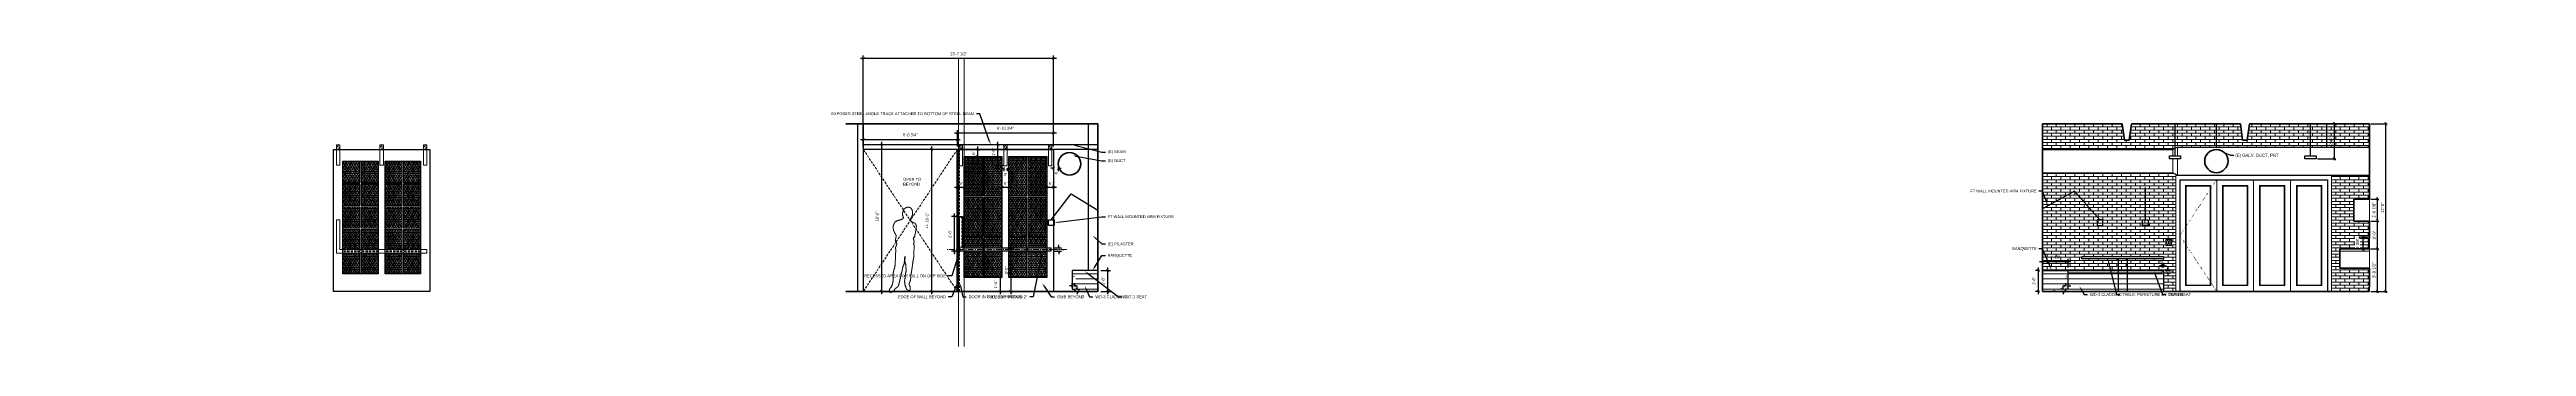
# Model space of a CAD drawing. Header units: inches. Extents: x -3027 to 6920, y -6604 to 320.
# Drawn here: x 100 to 2228, y -5447 to -5192 of the extents above; entities that cross this region are included whole.
import ezdxf
from ezdxf import colors
from ezdxf.entities.mleader import LeaderData, LeaderLine
from ezdxf.math import Vec2, Vec3

# ---------------------------------------------------------------- set-up
doc = ezdxf.new("R2010")
doc.units = ezdxf.units.IN
doc.header["$LTSCALE"] = 4
doc.header["$MEASUREMENT"] = 0
doc.header["$PDMODE"] = 35
doc.header["$PDSIZE"] = -5
for name, pattern in [('CENTER', [2, 1.25, -0.25, 0.25, -0.25]), ('DASHED', [0.75, 0.5, -0.25]), ('DOT', [0.25, 0, -0.25])]:
    doc.linetypes.add(name, pattern=pattern)
doc.layers.get('0').update_dxf_attribs({"linetype": 'CONTINUOUS'})
doc.layers.get('Defpoints').update_dxf_attribs({"linetype": 'CONTINUOUS'})
for name, color, linetype, lineweight in [('A-ELEV-2', 5, 'CONTINUOUS', 25), ('A-ELEV-3', 8, 'CONTINUOUS', 15), ('A-ELEV-4', 9, 'CONTINUOUS', 9), ('A-ELEV-BYND', 9, 'DASHED', 9), ('A-ELEV-CUT', 3, 'CONTINUOUS', 50), ('A-ELEV-GHOST', 8, 'DOT', 15), ('A-ELEV-HTCH', 40, 'CONTINUOUS', 9), ('A-NOTE-CL', 8, 'CENTER', 15), ('A-NOTE-DIM', 8, 'CONTINUOUS', 15), ('A-NOTE-REF', 8, 'CONTINUOUS', 15), ('A-SHBD-NOTE', 8, 'CONTINUOUS', 15)]:
    doc.layers.add(name, color=color, linetype=linetype, lineweight=lineweight)
doc.layers.add('A-NOTE-DIM-3_8', color=8, linetype='CONTINUOUS')
doc.styles.add('3_8SM', font='swisse.ttf', dxfattribs={"width": 0.9, "height": 2.666667})
doc.styles.add('ANNOT-SM', font='swisse.ttf', dxfattribs={"width": 0.9, "height": 0.078125})
doc.styles.add('Annotative', font='swisse.ttf', dxfattribs={"width": 0.9, "height": 0.078125})
doc.dimstyles.new('DIM-ANNOT', dxfattribs={"dimtxt": 0.078125, "dimasz": 0.078125, "dimexe": 0.078125, "dimexo": 0.078125, "dimgap": 0.078125, "dimtad": 1, "dimzin": 11, "dimdsep": 46, "dimlunit": 4, "dimtxsty": 'ANNOT-SM', "dimblk1": 'ARCHTICK', "dimblk2": 'ARCHTICK', "dimsah": 1, "dimcen": 0, "dimdle": 0.078125, "dimclrd": 8, "dimclre": 8, "dimclrt": 8, "dimadec": 0, "dimazin": 0, "dimtfac": 4, "dimtofl": 0, "dimtmove": 2, "dimatfit": 3, "dimfxl": 1, "dimfrac": 2, "dimtzin": 0, "dimarcsym": 0})
doc.dimstyles.new('DIM3_8', dxfattribs={"dimtxt": 2.666667, "dimasz": 2.666667, "dimexe": 1.333333, "dimexo": 1.333333, "dimgap": 1.333333, "dimtad": 1, "dimdec": 4, "dimzin": 11, "dimdsep": 46, "dimlunit": 4, "dimtxsty": '3_8SM', "dimblk": 'ARCHTICK', "dimblk1": 'ARCHTICK', "dimblk2": 'ARCHTICK', "dimsah": 1, "dimcen": 2.666667, "dimdle": 1.333333, "dimclrd": 8, "dimclre": 8, "dimclrt": 8, "dimadec": 0, "dimazin": 0, "dimtfac": 4, "dimtdec": 4, "dimtofl": 0, "dimtmove": 2, "dimatfit": 3, "dimfxl": 1, "dimfrac": 2, "dimtzin": 0, "dimarcsym": 0})
doc.dimstyles.new('DIM3_8$7', dxfattribs={"dimtxt": 2.666667, "dimasz": 2.666667, "dimexe": 1.333333, "dimexo": 1.333333, "dimgap": 1.333333, "dimtad": 0, "dimdec": 4, "dimzin": 11, "dimdsep": 46, "dimlunit": 4, "dimtxsty": '3_8SM', "dimblk": 'ARCHTICK', "dimcen": 2.666667, "dimdle": 1.333333, "dimclrd": 8, "dimclre": 8, "dimclrt": 8, "dimadec": 0, "dimazin": 0, "dimtfac": 4, "dimtdec": 4, "dimtofl": 0, "dimtmove": 1, "dimatfit": 3, "dimfxl": 1, "dimfrac": 2, "dimtzin": 0, "dimarcsym": 0})
pattern_1 = [(0, (1811.9518, -5400), (0, 2.667), []), (90, (1811.952, -5400), (-4, 2.667), [2.667, -2.667])]

# ---------------------------------------------------------------- blocks, each defined once
blk = doc.blocks.new('A$C6AF20732')
at = {"layer": 'A-ELEV-CUT'}
for p, q in [((-2, -14), (-4, 0)), ((-2, -14), (2, -14)), ((2, -14), (4, 0))]:
    blk.add_line(p, q, dxfattribs=at)
blk = doc.blocks.new('_ARCHTICK')
at = {"color": 0, "linetype": 'ByBlock', "const_width": 0.15}
blk.add_lwpolyline([(-0.5, -0.5), (0.5, 0.5)], dxfattribs=at)
blk = doc.blocks.new('*D115')
at = {"layer": 'A-NOTE-DIM', "color": 8, "lineweight": -2, "transparency": 16777216}
for p, q in [((2099.8, -5401.3), (2099.8, -5362.2)), ((2093.8, -5363.5), (2101.1, -5363.5)), ((2094.3, -5400), (2101.1, -5400))]:
    blk.add_line(p, q, dxfattribs=at)
at = {"layer": 'Defpoints', "color": 0, "transparency": 16777216}
for p in [(2092.5, -5363.5), (2099.8, -5363.5), (2093, -5400)]:
    blk.add_point(p, dxfattribs=at)
at = {"layer": 'A-NOTE-DIM', "color": 8, "lineweight": -2, "transparency": 16777216, "xscale": 2.666666666666667, "yscale": 2.666666666666667, "zscale": 2.666666666666667}
for p, rotation in [((2099.8, -5363.5), 90), ((2099.8, -5400), 270)]:
    blk.add_blockref('_ARCHTICK', p, dxfattribs=dict(at, rotation=rotation))
at = {"layer": 'A-NOTE-DIM', "color": 8, "transparency": 16777216, "insert": (2096.9, -5381.7), "char_height": 2.67, "attachment_point": 5, "rotation": 90, "style": '3_8SM'}
blk.add_mtext('3\'-0 1/2" ', dxfattribs=at)
blk = doc.blocks.new('*D116')
at = {"layer": 'A-NOTE-DIM', "color": 8, "lineweight": -2, "transparency": 16777216}
for p, q in [((2094.3, -5339.5), (2101.1, -5339.5)), ((2099.8, -5364.8), (2099.8, -5338.2)), ((2093.8, -5363.5), (2101.1, -5363.5))]:
    blk.add_line(p, q, dxfattribs=at)
at = {"layer": 'Defpoints', "color": 0, "transparency": 16777216}
for p in [(2093, -5339.5), (2099.8, -5339.5), (2092.5, -5363.5)]:
    blk.add_point(p, dxfattribs=at)
at = {"layer": 'A-NOTE-DIM', "color": 8, "lineweight": -2, "transparency": 16777216, "xscale": 2.666666666666667, "yscale": 2.666666666666667, "zscale": 2.666666666666667}
for p, rotation in [((2099.8, -5339.5), 90), ((2099.8, -5363.5), 270)]:
    blk.add_blockref('_ARCHTICK', p, dxfattribs=dict(at, rotation=rotation))
at = {"layer": 'A-NOTE-DIM', "color": 8, "transparency": 16777216, "insert": (2097.1, -5351.5), "char_height": 2.67, "attachment_point": 5, "rotation": 90, "style": '3_8SM'}
blk.add_mtext('2\'-0" ', dxfattribs=at)
blk = doc.blocks.new('*D117')
at = {"layer": 'A-NOTE-DIM', "color": 8, "lineweight": -2, "transparency": 16777216}
for p, q in [((2099.8, -5340.8), (2099.8, -5319.3)), ((2094.3, -5320.6), (2101.1, -5320.6)), ((2094.3, -5339.5), (2101.1, -5339.5))]:
    blk.add_line(p, q, dxfattribs=at)
at = {"layer": 'Defpoints', "color": 0, "transparency": 16777216}
for p in [(2093, -5320.6), (2093, -5339.5), (2099.8, -5320.6)]:
    blk.add_point(p, dxfattribs=at)
at = {"layer": 'A-NOTE-DIM', "color": 8, "lineweight": -2, "transparency": 16777216, "xscale": 2.666666666666667, "yscale": 2.666666666666667, "zscale": 2.666666666666667}
for p, rotation in [((2099.8, -5320.6), 90), ((2099.8, -5339.5), 270)]:
    blk.add_blockref('_ARCHTICK', p, dxfattribs=dict(at, rotation=rotation))
at = {"layer": 'A-NOTE-DIM', "color": 8, "transparency": 16777216, "insert": (2096.9, -5330.1), "char_height": 2.67, "attachment_point": 5, "rotation": 90, "style": '3_8SM'}
blk.add_mtext('1\'-6 7/8" ', dxfattribs=at)
blk = doc.blocks.new('*D118')
at = {"layer": 'A-NOTE-DIM', "color": 8, "lineweight": -2, "transparency": 16777216}
for p, q in [((2091.2, -5354.1), (2086.3, -5354.1)), ((2087.6, -5364.8), (2087.6, -5352.8)), ((2091.2, -5363.5), (2086.3, -5363.5))]:
    blk.add_line(p, q, dxfattribs=at)
at = {"layer": 'Defpoints', "color": 0, "transparency": 16777216}
for p in [(2087.6, -5354.1), (2092.5, -5354.1), (2092.5, -5363.5)]:
    blk.add_point(p, dxfattribs=at)
at = {"layer": 'A-NOTE-DIM', "color": 8, "lineweight": -2, "transparency": 16777216, "xscale": 2.666666666666667, "yscale": 2.666666666666667, "zscale": 2.666666666666667}
for p, rotation in [((2087.6, -5354.1), 90), ((2087.6, -5363.5), 270)]:
    blk.add_blockref('_ARCHTICK', p, dxfattribs=dict(at, rotation=rotation))
at = {"layer": 'A-NOTE-DIM', "color": 8, "transparency": 16777216, "insert": (2082.7, -5358.8), "char_height": 2.67, "attachment_point": 5, "rotation": 90, "style": '3_8SM'}
blk.add_mtext('9 3/8" ', dxfattribs=at)
blk = doc.blocks.new('*D119')
at = {"layer": 'A-NOTE-DIM', "color": 8, "lineweight": -2, "transparency": 16777216}
for p, q in [((2043.7, -5256), (2064.1, -5256)), ((2062.7, -5254.7), (2062.7, -5287.3)), ((2048.4, -5286), (2064.1, -5286))]:
    blk.add_line(p, q, dxfattribs=at)
at = {"layer": 'Defpoints', "color": 0, "transparency": 16777216}
for p in [(2042.3, -5256), (2047.1, -5286), (2062.7, -5286)]:
    blk.add_point(p, dxfattribs=at)
at = {"layer": 'A-NOTE-DIM', "color": 8, "lineweight": -2, "transparency": 16777216, "xscale": 2.666666666666667, "yscale": 2.666666666666667, "zscale": 2.666666666666667}
for p, rotation in [((2062.7, -5256), 90), ((2062.7, -5286), 270)]:
    blk.add_blockref('_ARCHTICK', p, dxfattribs=dict(at, rotation=rotation))
at = {"layer": 'A-NOTE-DIM', "color": 8, "transparency": 16777216, "insert": (2060, -5271), "char_height": 2.67, "attachment_point": 5, "rotation": 90, "style": '3_8SM'}
blk.add_mtext('2\'-6" ', dxfattribs=at)
blk = doc.blocks.new('*D120')
at = {"layer": 'A-NOTE-DIM', "color": 8, "lineweight": -2, "transparency": 16777216}
for p, q in [((2094.3, -5256), (2108.2, -5256)), ((2106.9, -5254.7), (2106.9, -5401.3)), ((2095.7, -5400), (2108.2, -5400))]:
    blk.add_line(p, q, dxfattribs=at)
at = {"layer": 'Defpoints', "color": 0, "transparency": 16777216}
for p in [(2093, -5256), (2094.3, -5400), (2106.9, -5400)]:
    blk.add_point(p, dxfattribs=at)
at = {"layer": 'A-NOTE-DIM', "color": 8, "lineweight": -2, "transparency": 16777216, "xscale": 2.666666666666667, "yscale": 2.666666666666667, "zscale": 2.666666666666667}
for p, rotation in [((2106.9, -5256), 90), ((2106.9, -5400), 270)]:
    blk.add_blockref('_ARCHTICK', p, dxfattribs=dict(at, rotation=rotation))
at = {"layer": 'A-NOTE-DIM', "color": 8, "transparency": 16777216, "insert": (2104.2, -5328), "char_height": 2.67, "attachment_point": 5, "rotation": 90, "style": '3_8SM'}
blk.add_mtext('12\'-0" ', dxfattribs=at)
blk = doc.blocks.new('*D121')
at = {"layer": 'A-NOTE-DIM', "color": 8, "lineweight": -2, "transparency": 16777216}
for p, q in [((1915, -5377.9), (1912.5, -5377.9)), ((1915, -5379.5), (1915, -5375.4)), ((1916, -5379.5), (1916, -5375.4)), ((1916, -5377.9), (1918.5, -5377.9))]:
    blk.add_line(p, q, dxfattribs=at)
at = {"layer": 'Defpoints', "color": 0, "transparency": 16777216}
for p in [(1915, -5377.9), (1915, -5382), (1916, -5382)]:
    blk.add_point(p, dxfattribs=at)
at = {"layer": 'A-NOTE-DIM', "color": 8, "lineweight": -2, "transparency": 16777216, "xscale": 2.5, "yscale": 2.5, "zscale": 2.5}
blk.add_blockref('_ARCHTICK', (1915, -5377.9), dxfattribs=at)
at = {"layer": 'A-NOTE-DIM', "color": 8, "lineweight": -2, "transparency": 16777216, "xscale": 2.5, "yscale": 2.5, "zscale": 2.5, "rotation": 180}
blk.add_blockref('_ARCHTICK', (1916, -5377.9), dxfattribs=at)
at = {"layer": 'A-NOTE-DIM', "color": 8, "transparency": 16777216, "insert": (1913.6, -5375.2), "char_height": 2.5, "attachment_point": 5, "style": 'ANNOT-SM'}
blk.add_mtext('1" ', dxfattribs=at)
blk = doc.blocks.new('*D122')
at = {"layer": 'A-NOTE-DIM', "color": 8, "lineweight": -2, "transparency": 16777216}
for p, q in [((1917.5, -5382), (1922.3, -5382)), ((1919.8, -5382), (1919.8, -5379.5)), ((1917.5, -5384), (1922.3, -5384)), ((1919.8, -5384), (1919.8, -5386.5))]:
    blk.add_line(p, q, dxfattribs=at)
at = {"layer": 'Defpoints', "color": 0, "transparency": 16777216}
for p in [(1915, -5382), (1915, -5384), (1919.8, -5384)]:
    blk.add_point(p, dxfattribs=at)
at = {"layer": 'A-NOTE-DIM', "color": 8, "lineweight": -2, "transparency": 16777216, "xscale": 2.5, "yscale": 2.5, "zscale": 2.5}
for p, rotation in [((1919.8, -5382), 270), ((1919.8, -5384), 90)]:
    blk.add_blockref('_ARCHTICK', p, dxfattribs=dict(at, rotation=rotation))
at = {"layer": 'A-NOTE-DIM', "color": 8, "transparency": 16777216, "insert": (1923.6, -5383), "char_height": 2.5, "attachment_point": 5, "rotation": 90, "style": 'ANNOT-SM'}
blk.add_mtext('2" ', dxfattribs=at)
blk = doc.blocks.new('*D123')
at = {"layer": 'A-NOTE-DIM', "color": 8, "lineweight": -2, "transparency": 16777216}
for p, q in [((1809.5, -5382), (1806, -5382)), ((1808.5, -5379.5), (1808.5, -5402.5)), ((1809.5, -5400), (1806, -5400))]:
    blk.add_line(p, q, dxfattribs=at)
at = {"layer": 'Defpoints', "color": 0, "transparency": 16777216}
for p in [(1812, -5382), (1808.5, -5400), (1812, -5400)]:
    blk.add_point(p, dxfattribs=at)
at = {"layer": 'A-NOTE-DIM', "color": 8, "lineweight": -2, "transparency": 16777216, "xscale": 2.5, "yscale": 2.5, "zscale": 2.5}
for p, rotation in [((1808.5, -5382), 90), ((1808.5, -5400), 270)]:
    blk.add_blockref('_ARCHTICK', p, dxfattribs=dict(at, rotation=rotation))
at = {"layer": 'A-NOTE-DIM', "color": 8, "transparency": 16777216, "insert": (1804.7, -5391), "char_height": 2.5, "attachment_point": 5, "rotation": 90, "style": 'ANNOT-SM'}
blk.add_mtext('1\'-6" ', dxfattribs=at)
blk = doc.blocks.new('*D124')
at = {"layer": 'A-NOTE-DIM', "color": 8, "lineweight": -2, "transparency": 16777216}
for p, q in [((1809.5, -5374.4), (1836.5, -5374.4)), ((1812, -5379.5), (1812, -5371.9)), ((1834, -5379.5), (1834, -5371.9))]:
    blk.add_line(p, q, dxfattribs=at)
at = {"layer": 'Defpoints', "color": 0, "transparency": 16777216}
for p in [(1812, -5382), (1834, -5374.4), (1834, -5382)]:
    blk.add_point(p, dxfattribs=at)
at = {"layer": 'A-NOTE-DIM', "color": 8, "lineweight": -2, "transparency": 16777216, "xscale": 2.5, "yscale": 2.5, "zscale": 2.5, "rotation": 180}
blk.add_blockref('_ARCHTICK', (1812, -5374.4), dxfattribs=at)
at = {"layer": 'A-NOTE-DIM', "color": 8, "lineweight": -2, "transparency": 16777216, "xscale": 2.5, "yscale": 2.5, "zscale": 2.5}
blk.add_blockref('_ARCHTICK', (1834, -5374.4), dxfattribs=at)
at = {"layer": 'A-NOTE-DIM', "color": 8, "transparency": 16777216, "insert": (1823, -5370.6), "char_height": 2.5, "attachment_point": 5, "style": 'ANNOT-SM'}
blk.add_mtext('1\'-10" ', dxfattribs=at)
blk = doc.blocks.new('*D125')
at = {"layer": 'A-NOTE-DIM', "color": 8, "lineweight": -2, "transparency": 16777216}
for p, q in [((1829.5, -5398), (1827.4, -5398)), ((1829.5, -5400), (1827.4, -5400)), ((1829.9, -5398), (1829.9, -5395.5)), ((1829.9, -5400), (1829.9, -5402.5))]:
    blk.add_line(p, q, dxfattribs=at)
at = {"layer": 'Defpoints', "color": 0, "transparency": 16777216}
for p in [(1829.9, -5400), (1832, -5398), (1832, -5400)]:
    blk.add_point(p, dxfattribs=at)
at = {"layer": 'A-NOTE-DIM', "color": 8, "lineweight": -2, "transparency": 16777216, "xscale": 2.5, "yscale": 2.5, "zscale": 2.5}
for p, rotation in [((1829.9, -5398), 270), ((1829.9, -5400), 90)]:
    blk.add_blockref('_ARCHTICK', p, dxfattribs=dict(at, rotation=rotation))
at = {"layer": 'A-NOTE-DIM', "color": 8, "transparency": 16777216, "insert": (1822.4, -5399), "char_height": 2.5, "attachment_point": 5, "rotation": 90, "style": 'ANNOT-SM'}
blk.add_mtext('2" ', dxfattribs=at)
blk = doc.blocks.new('*D126')
at = {"layer": 'A-NOTE-DIM', "color": 8, "lineweight": -2, "transparency": 16777216}
for p, q in [((1832, -5395.3), (1829.5, -5395.3)), ((1832, -5395.5), (1832, -5392.8)), ((1834, -5395.5), (1834, -5392.8)), ((1834, -5395.3), (1836.5, -5395.3))]:
    blk.add_line(p, q, dxfattribs=at)
at = {"layer": 'Defpoints', "color": 0, "transparency": 16777216}
for p in [(1832, -5398), (1834, -5395.3), (1834, -5398)]:
    blk.add_point(p, dxfattribs=at)
at = {"layer": 'A-NOTE-DIM', "color": 8, "lineweight": -2, "transparency": 16777216, "xscale": 2.5, "yscale": 2.5, "zscale": 2.5}
blk.add_blockref('_ARCHTICK', (1832, -5395.3), dxfattribs=at)
at = {"layer": 'A-NOTE-DIM', "color": 8, "lineweight": -2, "transparency": 16777216, "xscale": 2.5, "yscale": 2.5, "zscale": 2.5, "rotation": 180}
blk.add_blockref('_ARCHTICK', (1834, -5395.3), dxfattribs=at)
at = {"layer": 'A-NOTE-DIM', "color": 8, "transparency": 16777216, "insert": (1833, -5387.8), "char_height": 2.5, "attachment_point": 5, "style": 'ANNOT-SM'}
blk.add_mtext('2" ', dxfattribs=at)
blk = doc.blocks.new('E16-SWITCH-DOUBLE')
at = {"layer": 'A-ELEV-3', "linetype": 'Continuous', "ltscale": 0.5}
blk.add_lwpolyline([(-2.5, 2.5), (2.5, 2.5), (2.5, -2.5), (-2.5, -2.5)], close=True, dxfattribs=at)
at = {"layer": 'A-ELEV-3', "ltscale": 0.5}
for points in [[(-1.7, 1.4), (-0.3, 1.4), (-0.3, -1.4), (-1.7, -1.4)], [(1.7, 1.4), (0.3, 1.4), (0.3, -1.4), (1.7, -1.4)]]:
    blk.add_lwpolyline(points, close=True, dxfattribs=at)
at = {"layer": 'A-ELEV-3'}
for centre in [(-1, 2), (-1, 2), (1, 2), (-1, -2), (-1, -2), (1, -2)]:
    blk.add_circle(centre, 0.125, dxfattribs=at)
blk = doc.blocks.new('*D225')
at = {"layer": 'A-NOTE-DIM', "color": 8, "lineweight": -2, "transparency": 16777216}
for p, q in [((1003, -5382), (1011.4, -5382)), ((1008.9, -5379.5), (1008.9, -5402.5)), ((1003, -5400), (1011.4, -5400))]:
    blk.add_line(p, q, dxfattribs=at)
at = {"layer": 'Defpoints', "color": 0, "transparency": 16777216}
for p in [(1000.5, -5382), (1000.5, -5400), (1008.9, -5400)]:
    blk.add_point(p, dxfattribs=at)
at = {"layer": 'A-NOTE-DIM', "color": 8, "lineweight": -2, "transparency": 16777216, "xscale": 2.5, "yscale": 2.5, "zscale": 2.5}
for p, rotation in [((1008.9, -5382), 90), ((1008.9, -5400), 270)]:
    blk.add_blockref('_ARCHTICK', p, dxfattribs=dict(at, rotation=rotation))
at = {"layer": 'A-NOTE-DIM', "color": 8, "transparency": 16777216, "insert": (1005.1, -5391), "char_height": 2.5, "attachment_point": 5, "rotation": 90, "style": 'ANNOT-SM'}
blk.add_mtext('1\'-6" ', dxfattribs=at)
blk = doc.blocks.new('*D226')
at = {"layer": 'A-NOTE-DIM', "color": 8, "lineweight": -2, "transparency": 16777216}
for p, q in [((982.6, -5398), (982.6, -5395.5)), ((982.6, -5400), (982.6, -5402.5)), ((983, -5398), (985.1, -5398)), ((983, -5400), (985.1, -5400))]:
    blk.add_line(p, q, dxfattribs=at)
at = {"layer": 'Defpoints', "color": 0, "transparency": 16777216}
for p in [(980.5, -5398), (980.5, -5400), (982.6, -5400)]:
    blk.add_point(p, dxfattribs=at)
at = {"layer": 'A-NOTE-DIM', "color": 8, "lineweight": -2, "transparency": 16777216, "xscale": 2.5, "yscale": 2.5, "zscale": 2.5}
for p, rotation in [((982.6, -5398), 270), ((982.6, -5400), 90)]:
    blk.add_blockref('_ARCHTICK', p, dxfattribs=dict(at, rotation=rotation))
at = {"layer": 'A-NOTE-DIM', "color": 8, "transparency": 16777216, "insert": (985.2, -5399), "char_height": 2.5, "attachment_point": 5, "rotation": 90, "style": 'ANNOT-SM'}
blk.add_mtext('2" ', dxfattribs=at)
blk = doc.blocks.new('*D227')
at = {"layer": 'A-NOTE-DIM', "color": 8, "lineweight": -2, "transparency": 16777216}
for p, q in [((978.5, -5395.3), (976, -5395.3)), ((978.5, -5395.5), (978.5, -5392.8)), ((980.5, -5395.5), (980.5, -5392.8)), ((980.5, -5395.3), (983, -5395.3))]:
    blk.add_line(p, q, dxfattribs=at)
at = {"layer": 'Defpoints', "color": 0, "transparency": 16777216}
for p in [(978.5, -5395.3), (978.5, -5398), (980.5, -5398)]:
    blk.add_point(p, dxfattribs=at)
at = {"layer": 'A-NOTE-DIM', "color": 8, "lineweight": -2, "transparency": 16777216, "xscale": 2.5, "yscale": 2.5, "zscale": 2.5}
blk.add_blockref('_ARCHTICK', (978.5, -5395.3), dxfattribs=at)
at = {"layer": 'A-NOTE-DIM', "color": 8, "lineweight": -2, "transparency": 16777216, "xscale": 2.5, "yscale": 2.5, "zscale": 2.5, "rotation": 180}
blk.add_blockref('_ARCHTICK', (980.5, -5395.3), dxfattribs=at)
at = {"layer": 'A-NOTE-DIM', "color": 8, "transparency": 16777216, "insert": (979.5, -5387.8), "char_height": 2.5, "attachment_point": 5, "style": 'ANNOT-SM'}
blk.add_mtext('2" ', dxfattribs=at)
blk = doc.blocks.new('*D228')
at = {"layer": 'A-NOTE-DIM', "color": 8, "lineweight": -2, "transparency": 16777216}
for p, q in [((831.4, -5274), (812.1, -5274)), ((814.6, -5271.5), (814.6, -5402.5)), ((831.4, -5400), (812.1, -5400))]:
    blk.add_line(p, q, dxfattribs=at)
at = {"layer": 'Defpoints', "color": 0, "transparency": 16777216}
for p in [(833.9, -5274), (814.6, -5400), (833.9, -5400)]:
    blk.add_point(p, dxfattribs=at)
at = {"layer": 'A-NOTE-DIM', "color": 8, "lineweight": -2, "transparency": 16777216, "xscale": 2.5, "yscale": 2.5, "zscale": 2.5}
for p, rotation in [((814.6, -5274), 90), ((814.6, -5400), 270)]:
    blk.add_blockref('_ARCHTICK', p, dxfattribs=dict(at, rotation=rotation))
at = {"layer": 'A-NOTE-DIM', "color": 8, "transparency": 16777216, "insert": (810.9, -5335.5), "char_height": 2.5, "attachment_point": 5, "rotation": 90, "style": 'ANNOT-SM'}
blk.add_mtext('10\'-6" ', dxfattribs=at)
blk = doc.blocks.new('*D224')
at = {"layer": 'A-NOTE-DIM', "color": 8, "lineweight": -2, "transparency": 16777216}
for p, q in [((796.5, -5269.4), (882.3, -5269.4)), ((799, -5275.5), (799, -5266.9)), ((879.8, -5275.5), (879.8, -5266.9))]:
    blk.add_line(p, q, dxfattribs=at)
at = {"layer": 'Defpoints', "color": 0, "transparency": 16777216}
for p in [(879.8, -5269.4), (799, -5278), (879.8, -5278)]:
    blk.add_point(p, dxfattribs=at)
at = {"layer": 'A-NOTE-DIM', "color": 8, "lineweight": -2, "transparency": 16777216, "xscale": 2.5, "yscale": 2.5, "zscale": 2.5, "rotation": 180}
blk.add_blockref('_ARCHTICK', (799, -5269.4), dxfattribs=at)
at = {"layer": 'A-NOTE-DIM', "color": 8, "lineweight": -2, "transparency": 16777216, "xscale": 2.5, "yscale": 2.5, "zscale": 2.5}
blk.add_blockref('_ARCHTICK', (879.8, -5269.4), dxfattribs=at)
at = {"layer": 'A-NOTE-DIM', "color": 8, "transparency": 16777216, "insert": (839.4, -5265.5), "char_height": 2.5, "attachment_point": 5, "style": 'ANNOT-SM'}
blk.add_mtext('6\'-8 3/4" ', dxfattribs=at)
blk = doc.blocks.new('*U167')
at = {"layer": 'A-ELEV-4'}
blk.add_lwpolyline([(-5.8, -2.6), (-6.1, -2.7), (-6.4, -2.9), (-6.7, -3), (-6.9, -3.1), (-7.1, -3.1), (-7.3, -3.2), (-7.4, -3.3), (-7.6, -3.3), (-7.7, -3.3), (-7.9, -3.4), (-8, -3.4), (-8.1, -3.4), (-8.2, -3.4), (-8.3, -3.4), (-8.4, -3.4), (-8.5, -3.3), (-8.6, -3.3), (-8.7, -3.2), (-8.8, -3.1), (-8.9, -3), (-9, -2.9), (-9, -2.8), (-9.1, -2.7), (-9.1, -2.6), (-9.1, -2.5), (-9.2, -2.3), (-9.2, -2.2), (-9.2, -2.1), (-9.2, -2), (-9.2, -1.9), (-9.2, -1.8), (-9.2, -1.6), (-9.2, -1.5), (-9.2, -1.4), (-9.1, -1.3), (-9.1, -1.2), (-9.1, -1.1), (-9.1, -0.9), (-9, -0.8), (-9, -0.7), (-8.9, -0.6), (-8.8, -0.5), (-8.7, -0.4), (-8.7, -0.3), (-8.6, -0.1), (-8.5, 0), (-8.4, 0.1), (-8.3, 0.2), (-8.2, 0.3), (-8.1, 0.4), (-8.1, 0.6), (-8, 0.7), (-7.9, 0.8), (-7.8, 0.9), (-7.7, 1), (-7.7, 1.1), (-7.6, 1.3), (-7.5, 1.4), (-7.4, 1.5), (-7.4, 1.6), (-7.3, 1.7), (-7.2, 1.8), (-7.2, 2), (-7.1, 2.1), (-7, 2.2), (-7, 2.3), (-6.9, 2.4), (-6.9, 2.5), (-6.8, 2.7), (-6.8, 2.8), (-6.8, 2.9), (-6.7, 3), (-6.7, 3.1), (-6.7, 3.2), (-6.6, 3.4), (-6.6, 3.5), (-6.5, 3.6), (-6.5, 3.7), (-6.5, 3.8), (-6.4, 3.9), (-6.4, 4), (-6.3, 4.2), (-6.3, 4.3), (-6.3, 4.4), (-6.2, 4.5), (-6.2, 4.6), (-6.2, 4.7), (-6.2, 4.9), (-6.1, 5), (-6.1, 5.1), (-6.1, 5.2), (-6.1, 5.3), (-6.1, 5.4), (-6.1, 5.6), (-6.1, 5.7), (-6, 5.8), (-6, 5.9), (-6, 6), (-5.9, 6.2), (-5.9, 6.3), (-5.8, 6.5), (-5.8, 6.7), (-5.8, 6.9), (-5.7, 7.2), (-5.7, 7.5), (-5.7, 7.8), (-5.7, 8.2), (-5.7, 8.6), (-5.7, 9), (-5.7, 9.3), (-5.7, 9.7), (-5.7, 10), (-5.7, 10.2), (-5.7, 10.5), (-5.7, 10.7), (-5.7, 10.8), (-5.7, 11), (-5.7, 11.1), (-5.8, 11.3), (-5.8, 11.4), (-5.8, 11.5), (-5.8, 11.6), (-5.8, 11.7), (-5.8, 11.8), (-5.8, 12), (-5.8, 12.1), (-5.8, 12.2), (-5.8, 12.3), (-5.8, 12.4), (-5.7, 12.5), (-5.7, 12.6), (-5.7, 12.8), (-5.7, 12.9), (-5.7, 13), (-5.7, 13.1), (-5.7, 13.2), (-5.7, 13.3), (-5.7, 13.5), (-5.6, 13.6), (-5.6, 13.7), (-5.6, 13.8), (-5.6, 13.9), (-5.6, 14), (-5.6, 14.2), (-5.6, 14.3), (-5.5, 14.4), (-5.5, 14.5), (-5.5, 14.6), (-5.5, 14.7), (-5.4, 14.9), (-5.4, 15), (-5.4, 15.1), (-5.3, 15.2), (-5.3, 15.3), (-5.3, 15.4), (-5.3, 15.6), (-5.2, 15.7), (-5.2, 15.8), (-5.2, 15.9), (-5.2, 16), (-5.1, 16.1), (-5.1, 16.3), (-5.1, 16.4), (-5, 16.5), (-5, 16.6), (-4.9, 16.7), (-4.9, 16.8), (-4.9, 16.9), (-4.8, 17.1), (-4.8, 17.2), (-4.8, 17.3), (-4.7, 17.4), (-4.7, 17.5), (-4.6, 17.6), (-4.6, 17.8), (-4.6, 17.9), (-4.6, 18), (-4.5, 18.1), (-4.5, 18.2), (-4.5, 18.3), (-4.5, 18.5), (-4.4, 18.6), (-4.4, 18.7), (-4.4, 18.8), (-4.4, 18.9), (-4.4, 19), (-4.3, 19.2), (-4.3, 19.3), (-4.3, 19.4), (-4.3, 19.5), (-4.2, 19.6), (-4.2, 19.7), (-4.2, 19.9), (-4.2, 20), (-4.1, 20.2), (-4.1, 20.4), (-4.1, 20.7), (-4, 21), (-4, 21.5), (-4, 22.1), (-4, 22.8), (-4, 23.6), (-3.9, 24.4), (-3.9, 25.3), (-3.9, 26.2), (-3.9, 27.1), (-3.9, 27.9), (-3.9, 28.6), (-3.9, 29.1), (-3.8, 29.6), (-3.8, 30), (-3.8, 30.3), (-3.7, 30.5), (-3.7, 30.6), (-3.7, 30.8), (-3.7, 30.9), (-3.6, 31), (-3.6, 31.1), (-3.6, 31.2), (-3.6, 31.4), (-3.5, 31.5), (-3.5, 31.6), (-3.5, 31.7), (-3.5, 31.8), (-3.5, 31.9), (-3.5, 32.1), (-3.5, 32.2), (-3.5, 32.3), (-3.5, 32.4), (-3.5, 32.5), (-3.5, 32.6), (-3.5, 32.8), (-3.5, 32.9), (-3.5, 33), (-3.5, 33.1), (-3.6, 33.2), (-3.6, 33.3), (-3.6, 33.5), (-3.6, 33.6), (-3.6, 33.7), (-3.6, 33.8), (-3.7, 33.9), (-3.7, 34), (-3.7, 34.2), (-3.7, 34.3), (-3.7, 34.4), (-3.7, 34.5), (-3.7, 34.6), (-3.7, 34.7), (-3.7, 34.8), (-3.7, 35), (-3.7, 35.1), (-3.7, 35.2), (-3.7, 35.3), (-3.6, 35.4), (-3.6, 35.5), (-3.6, 35.7), (-3.5, 35.8), (-3.5, 35.9), (-3.5, 36), (-3.4, 36.1), (-3.4, 36.2), (-3.4, 36.4), (-3.3, 36.5), (-3.3, 36.6), (-3.2, 36.7), (-3.2, 36.8), (-3.2, 36.9), (-3.1, 37.1), (-3.1, 37.2), (-3, 37.3), (-3, 37.4), (-3, 37.5), (-2.9, 37.6), (-2.9, 37.8), (-2.9, 37.9), (-2.8, 38), (-2.8, 38.1), (-2.8, 38.2), (-2.8, 38.3), (-2.8, 38.5), (-2.8, 38.6), (-2.8, 38.7), (-2.8, 38.8), (-2.8, 38.9), (-2.9, 39), (-2.9, 39.1), (-3, 39.2), (-3.1, 39.3), (-3.1, 39.5), (-3.2, 39.6), (-3.3, 39.7), (-3.4, 39.8), (-3.5, 39.9), (-3.6, 40.1), (-3.6, 40.2), (-3.7, 40.4), (-3.7, 40.6), (-3.7, 40.8), (-3.8, 41), (-3.8, 41.2), (-3.8, 41.4), (-3.8, 41.6), (-3.8, 41.7), (-3.7, 41.9), (-3.7, 42.1), (-3.7, 42.2), (-3.7, 42.3), (-3.7, 42.5), (-3.7, 42.6), (-3.6, 42.7), (-3.6, 42.8), (-3.6, 42.9), (-3.6, 43.1), (-3.6, 43.2), (-3.5, 43.3), (-3.5, 43.4), (-3.5, 43.5), (-3.5, 43.6), (-3.5, 43.8), (-3.5, 43.9), (-3.4, 44), (-3.4, 44.1), (-3.4, 44.2), (-3.4, 44.3), (-3.4, 44.5), (-3.4, 44.6), (-3.3, 44.7), (-3.3, 44.8), (-3.3, 44.9), (-3.3, 45), (-3.3, 45.2), (-3.3, 45.3), (-3.4, 45.4), (-3.4, 45.5), (-3.4, 45.6), (-3.4, 45.7), (-3.5, 45.9), (-3.5, 46), (-3.6, 46.1), (-3.6, 46.2), (-3.7, 46.3), (-3.7, 46.4), (-3.8, 46.5), (-3.9, 46.7), (-3.9, 46.8), (-4, 46.9), (-4.1, 47), (-4.2, 47.1), (-4.2, 47.2), (-4.3, 47.4), (-4.4, 47.5), (-4.4, 47.6), (-4.5, 47.7), (-4.6, 47.8), (-4.6, 47.9), (-4.7, 48.1), (-4.8, 48.2), (-4.8, 48.3), (-4.9, 48.4), (-4.9, 48.5), (-5, 48.6), (-5, 48.8), (-5.1, 48.9), (-5.2, 49), (-5.2, 49.1), (-5.3, 49.2), (-5.3, 49.3), (-5.4, 49.5), (-5.4, 49.6), (-5.4, 49.7), (-5.5, 49.8), (-5.5, 49.9), (-5.5, 50), (-5.6, 50.2), (-5.6, 50.3), (-5.6, 50.4), (-5.6, 50.5), (-5.6, 50.6), (-5.6, 50.7), (-5.6, 50.8), (-5.7, 51), (-5.7, 51.1), (-5.7, 51.2), (-5.7, 51.3), (-5.7, 51.4), (-5.7, 51.5), (-5.7, 51.7), (-5.7, 51.8), (-5.7, 51.9), (-5.8, 52), (-5.8, 52.1), (-5.8, 52.2), (-5.8, 52.4), (-5.8, 52.5), (-5.8, 52.6), (-5.8, 52.7), (-5.8, 52.8), (-5.8, 52.9), (-5.8, 53.1), (-5.8, 53.2), (-5.7, 53.3), (-5.7, 53.4), (-5.7, 53.5), (-5.7, 53.6), (-5.7, 53.8), (-5.6, 53.9), (-5.6, 54), (-5.6, 54.1), (-5.6, 54.2), (-5.5, 54.3), (-5.5, 54.5), (-5.4, 54.6), (-5.4, 54.7), (-5.4, 54.8), (-5.3, 54.9), (-5.3, 55), (-5.3, 55.1), (-5.2, 55.3), (-5.2, 55.4), (-5.1, 55.5), (-5.1, 55.6), (-5, 55.7), (-5, 55.8), (-4.9, 56), (-4.9, 56.1), (-4.8, 56.2), (-4.8, 56.3), (-4.7, 56.4), (-4.6, 56.5), (-4.6, 56.6), (-4.5, 56.7), (-4.4, 56.9), (-4.3, 57), (-4.2, 57.1), (-4.1, 57.2), (-3.9, 57.3), (-3.8, 57.4), (-3.6, 57.5), (-3.5, 57.6), (-3.3, 57.7), (-3.1, 57.8), (-2.9, 57.9), (-2.7, 58), (-2.5, 58.1), (-2.3, 58.2), (-2.1, 58.3), (-1.9, 58.4), (-1.8, 58.4), (-1.6, 58.5), (-1.5, 58.5), (-1.3, 58.5), (-1.2, 58.6), (-1.1, 58.6), (-1, 58.6), (-0.8, 58.6), (-0.7, 58.7), (-0.6, 58.7), (-0.5, 58.7), (-0.4, 58.7), (-0.3, 58.7), (-0.1, 58.8), (0, 58.8), (0.1, 58.8), (0.2, 58.8), (0.3, 58.9), (0.4, 58.9), (0.6, 59), (0.7, 59), (0.8, 59), (0.9, 59.1), (1, 59.1), (1.1, 59.2), (1.3, 59.2), (1.4, 59.3), (1.5, 59.3), (1.6, 59.4), (1.7, 59.5), (1.8, 59.5), (2, 59.6), (2.1, 59.7), (2.2, 59.7), (2.3, 59.8), (2.4, 59.9), (2.5, 60), (2.6, 60.1), (2.7, 60.1), (2.7, 60.2), (2.8, 60.3), (2.8, 60.4), (2.8, 60.5), (2.9, 60.7), (2.9, 60.8), (2.9, 60.9), (2.9, 61), (2.8, 61.1), (2.8, 61.2), (2.8, 61.3), (2.8, 61.5), (2.7, 61.6), (2.7, 61.7), (2.7, 61.8), (2.6, 61.9), (2.6, 62), (2.5, 62.2), (2.5, 62.3), (2.5, 62.4), (2.4, 62.5), (2.4, 62.6), (2.4, 62.7), (2.3, 62.9), (2.3, 63), (2.3, 63.1), (2.2, 63.2), (2.2, 63.3), (2.2, 63.4), (2.2, 63.6), (2.2, 63.7), (2.2, 63.8), (2.2, 63.9), (2.2, 64), (2.2, 64.1), (2.2, 64.3), (2.2, 64.4), (2.2, 64.5), (2.2, 64.6), (2.3, 64.7), (2.3, 64.8), (2.3, 65), (2.4, 65.1), (2.4, 65.2), (2.4, 65.3), (2.5, 65.4), (2.5, 65.5), (2.5, 65.6), (2.6, 65.8), (2.6, 65.9), (2.6, 66), (2.6, 66.1), (2.7, 66.2), (2.7, 66.3), (2.7, 66.5), (2.7, 66.6), (2.8, 66.7), (2.8, 66.8), (2.8, 66.9), (2.9, 67), (2.9, 67.2), (2.9, 67.3), (3, 67.4), (3.1, 67.5), (3.1, 67.6), (3.2, 67.7), (3.3, 67.9), (3.4, 68), (3.4, 68.1), (3.5, 68.2), (3.6, 68.3), (3.7, 68.4), (3.8, 68.5), (4, 68.6), (4.1, 68.7), (4.2, 68.8), (4.3, 68.9), (4.4, 68.9), (4.5, 69), (4.6, 69.1), (4.7, 69.1), (4.9, 69.2), (5, 69.3), (5.1, 69.3), (5.2, 69.4), (5.3, 69.4), (5.4, 69.5), (5.6, 69.5), (5.7, 69.6), (5.8, 69.6), (5.9, 69.7), (6, 69.7), (6.1, 69.7), (6.3, 69.7), (6.4, 69.7), (6.5, 69.8), (6.6, 69.8), (6.7, 69.8), (6.8, 69.8), (7, 69.8), (7.1, 69.8), (7.2, 69.8), (7.4, 69.7), (7.5, 69.7), (7.7, 69.7), (7.9, 69.6), (8.1, 69.6), (8.3, 69.5), (8.5, 69.5), (8.7, 69.4), (8.9, 69.3), (9, 69.2), (9.2, 69.1), (9.3, 69), (9.5, 68.9), (9.6, 68.8), (9.7, 68.7), (9.8, 68.6), (9.9, 68.5), (9.9, 68.4), (10, 68.2), (10.1, 68.1), (10.1, 68), (10.2, 67.9), (10.2, 67.8), (10.3, 67.7), (10.4, 67.5), (10.4, 67.4), (10.5, 67.3), (10.5, 67.2), (10.6, 67.1), (10.6, 67), (10.6, 66.8), (10.7, 66.7), (10.7, 66.6), (10.7, 66.5), (10.8, 66.4), (10.8, 66.3), (10.8, 66.2), (10.8, 66), (10.9, 65.9), (10.9, 65.8), (10.9, 65.7), (10.9, 65.6), (10.9, 65.5), (10.9, 65.3), (10.9, 65.2), (10.9, 65.1), (10.9, 65), (10.9, 64.9), (10.9, 64.8), (10.9, 64.6), (10.9, 64.5), (10.9, 64.4), (10.9, 64.3), (10.9, 64.2), (10.9, 64.1), (10.9, 63.9), (10.8, 63.8), (10.8, 63.7), (10.8, 63.6), (10.8, 63.5), (10.8, 63.4), (10.7, 63.2), (10.7, 63.1), (10.7, 63), (10.7, 62.9), (10.6, 62.8), (10.6, 62.7), (10.6, 62.5), (10.6, 62.4), (10.5, 62.3), (10.5, 62.2), (10.4, 62.1), (10.4, 62), (10.3, 61.9), (10.3, 61.7), (10.2, 61.6), (10.2, 61.5), (10.1, 61.4), (10, 61.3), (9.9, 61.2), (9.9, 61), (9.8, 60.9), (9.7, 60.8), (9.6, 60.7), (9.6, 60.6), (9.5, 60.5), (9.4, 60.3), (9.3, 60.2), (9.2, 60.1), (9.2, 60), (9.1, 59.9), (9, 59.8), (8.9, 59.6), (8.8, 59.5), (8.7, 59.4), (8.6, 59.3), (8.6, 59.2), (8.5, 59.1), (8.5, 58.9), (8.4, 58.8), (8.4, 58.7), (8.4, 58.6), (8.4, 58.5), (8.5, 58.4), (8.5, 58.3), (8.5, 58.2), (8.6, 58.1), (8.7, 58), (8.8, 57.9), (8.9, 57.9), (9, 57.8), (9.1, 57.7), (9.2, 57.7), (9.3, 57.6), (9.4, 57.6), (9.5, 57.5), (9.6, 57.4), (9.8, 57.4), (9.9, 57.3), (10, 57.3), (10.1, 57.2), (10.2, 57.2), (10.3, 57.1), (10.4, 57.1), (10.6, 57), (10.7, 57), (10.8, 56.9), (10.9, 56.9), (11, 56.8), (11.1, 56.8), (11.3, 56.7), (11.4, 56.7), (11.5, 56.6), (11.6, 56.6), (11.7, 56.5), (11.8, 56.5), (12, 56.4), (12.1, 56.4), (12.2, 56.4), (12.3, 56.3), (12.4, 56.3), (12.5, 56.3), (12.6, 56.2), (12.8, 56.2), (12.8, 56.1), (12.9, 56.1), (13, 56), (13.1, 56), (13.2, 55.9), (13.2, 55.8), (13.3, 55.7), (13.3, 55.6), (13.4, 55.5), (13.4, 55.3), (13.5, 55.2), (13.5, 55.1), (13.6, 55), (13.6, 54.9), (13.7, 54.8), (13.7, 54.6), (13.8, 54.5), (13.8, 54.4), (13.9, 54.3), (13.9, 54.2), (14, 54.1), (14, 53.9), (14, 53.8), (14.1, 53.7), (14.1, 53.6), (14.1, 53.5), (14.1, 53.4), (14.1, 53.3), (14.1, 53.1), (14.1, 53), (14, 52.9), (14, 52.8), (14, 52.7), (14, 52.6), (13.9, 52.4), (13.9, 52.3), (13.9, 52.2), (13.8, 52.1), (13.8, 52), (13.8, 51.9), (13.8, 51.7), (13.8, 51.6), (13.7, 51.5), (13.7, 51.4), (13.7, 51.3), (13.7, 51.2), (13.7, 51), (13.6, 50.9), (13.6, 50.8), (13.6, 50.7), (13.6, 50.6), (13.6, 50.5), (13.6, 50.3), (13.5, 50.2), (13.5, 50.1), (13.5, 50), (13.5, 49.8), (13.5, 49.7), (13.5, 49.5), (13.5, 49.3), (13.4, 49.1), (13.4, 48.9), (13.4, 48.7), (13.4, 48.5), (13.4, 48.3), (13.4, 48.1), (13.4, 47.9), (13.4, 47.8), (13.3, 47.6), (13.3, 47.5), (13.3, 47.3), (13.2, 47.2), (13.2, 47.1), (13.2, 47), (13.1, 46.9), (13.1, 46.7), (13, 46.6), (13, 46.5), (13, 46.4), (12.9, 46.3), (12.9, 46.2), (12.9, 46), (12.9, 45.9), (12.8, 45.8), (12.8, 45.7), (12.8, 45.6), (12.8, 45.5), (12.8, 45.3), (12.8, 45.2), (12.8, 45.1), (12.7, 45), (12.7, 44.9), (12.7, 44.8), (12.6, 44.7), (12.6, 44.5), (12.5, 44.4), (12.4, 44.3), (12.4, 44.2), (12.3, 44.1), (12.2, 44), (12.1, 43.9), (12, 43.8), (11.9, 43.8), (11.8, 43.7), (11.7, 43.6), (11.6, 43.5), (11.6, 43.4), (11.5, 43.3), (11.5, 43.2), (11.5, 43.1), (11.4, 43), (11.4, 42.9), (11.5, 42.8), (11.5, 42.6), (11.5, 42.5), (11.5, 42.4), (11.6, 42.3), (11.6, 42.2), (11.7, 42.1), (11.7, 41.9), (11.8, 41.8), (11.8, 41.7), (11.9, 41.6), (11.9, 41.5), (11.9, 41.4), (12, 41.2), (12, 41.1), (12.1, 41), (12.1, 40.9), (12.1, 40.8), (12.1, 40.7), (12.2, 40.5), (12.2, 40.4), (12.2, 40.3), (12.2, 40.2), (12.2, 40.1), (12.1, 40), (12.1, 39.8), (12.1, 39.7), (12, 39.6), (12, 39.5), (11.9, 39.4), (11.9, 39.3), (11.8, 39.1), (11.8, 39), (11.8, 38.9), (11.7, 38.8), (11.7, 38.7), (11.7, 38.6), (11.7, 38.5), (11.7, 38.3), (11.8, 38.2), (11.8, 38.1), (11.8, 38), (11.9, 37.9), (11.9, 37.8), (12, 37.6), (12, 37.5), (12, 37.4), (12.1, 37.3), (12.1, 37.2), (12.1, 37.1), (12.1, 36.9), (12.2, 36.8), (12.2, 36.7), (12.2, 36.6), (12.2, 36.5), (12.2, 36.4), (12.2, 36.2), (12.2, 36.1), (12.2, 36), (12.2, 35.9), (12.2, 35.8), (12.3, 35.7), (12.3, 35.5), (12.3, 35.4), (12.3, 35.3), (12.3, 35.2), (12.3, 35.1), (12.3, 35), (12.3, 34.8), (12.3, 34.7), (12.3, 34.6), (12.2, 34.4), (12.2, 34.3), (12.2, 34.1), (12.2, 33.9), (12.1, 33.7), (12.1, 33.5), (12.1, 33.3), (12, 33), (12, 32.7), (12, 32.3), (12, 32), (11.9, 31.6), (11.9, 31.1), (11.9, 30.7), (11.9, 30.2), (11.9, 29.7), (11.9, 29.2), (11.9, 28.7), (11.9, 28.3), (11.9, 28), (11.8, 27.6), (11.8, 27.4), (11.8, 27.1), (11.8, 26.9), (11.8, 26.8), (11.8, 26.6), (11.7, 26.5), (11.7, 26.4), (11.7, 26.3), (11.7, 26.2), (11.7, 26.1), (11.7, 25.9), (11.6, 25.8), (11.6, 25.7), (11.6, 25.6), (11.6, 25.5), (11.6, 25.4), (11.5, 25.2), (11.5, 25.1), (11.5, 25), (11.5, 24.9), (11.4, 24.8), (11.4, 24.7), (11.4, 24.5), (11.4, 24.4), (11.3, 24.3), (11.3, 24.2), (11.3, 24.1), (11.2, 24), (11.2, 23.8), (11.2, 23.7), (11.2, 23.6), (11.1, 23.5), (11.1, 23.4), (11.1, 23.3), (11.1, 23.1), (11.1, 23), (11.1, 22.9), (11.1, 22.8), (11.1, 22.7), (11.1, 22.6), (11.1, 22.5), (11, 22.3), (11, 22.2), (11, 22.1), (11, 22), (11, 21.9), (11, 21.8), (11, 21.6), (11, 21.5), (11, 21.4), (11, 21.3), (10.9, 21.2), (10.9, 21.1), (10.9, 20.9), (10.9, 20.8), (10.9, 20.7), (10.9, 20.6), (10.9, 20.5), (10.9, 20.4), (10.9, 20.2), (10.8, 20.1), (10.8, 20), (10.8, 19.9), (10.8, 19.8), (10.8, 19.7), (10.7, 19.5), (10.7, 19.4), (10.7, 19.3), (10.7, 19.2), (10.7, 19.1), (10.6, 19), (10.6, 18.8), (10.6, 18.7), (10.6, 18.6), (10.6, 18.5), (10.5, 18.4), (10.5, 18.3), (10.5, 18.2), (10.5, 18), (10.5, 17.9), (10.4, 17.8), (10.4, 17.7), (10.4, 17.6), (10.4, 17.5), (10.4, 17.3), (10.4, 17.2), (10.3, 17.1), (10.3, 17), (10.3, 16.9), (10.3, 16.8), (10.3, 16.6), (10.2, 16.5), (10.2, 16.4), (10.2, 16.3), (10.2, 16.2), (10.2, 16.1), (10.1, 15.9), (10.1, 15.8), (10.1, 15.7), (10.1, 15.6), (10.1, 15.5), (10, 15.4), (10, 15.2), (10, 15.1), (10, 15), (10, 14.9), (9.9, 14.8), (9.9, 14.7), (9.9, 14.5), (9.9, 14.4), (9.9, 14.3), (9.8, 14.2), (9.8, 14.1), (9.8, 14), (9.8, 13.8), (9.8, 13.7), (9.8, 13.6), (9.7, 13.5), (9.7, 13.4), (9.7, 13.3), (9.7, 13.2), (9.7, 13), (9.6, 12.9), (9.6, 12.8), (9.6, 12.7), (9.6, 12.6), (9.6, 12.5), (9.5, 12.3), (9.5, 12.2), (9.5, 12.1), (9.5, 12), (9.5, 11.9), (9.4, 11.8), (9.4, 11.6), (9.4, 11.5), (9.4, 11.4), (9.4, 11.3), (9.3, 11.2), (9.3, 11), (9.3, 10.9), (9.3, 10.8), (9.3, 10.6), (9.3, 10.4), (9.3, 10.3), (9.3, 10.1), (9.3, 9.9), (9.2, 9.7), (9.2, 9.5), (9.2, 9.3), (9.2, 9.1), (9.2, 8.9), (9.2, 8.7), (9.2, 8.6), (9.2, 8.4), (9.2, 8.3), (9.1, 8.2), (9.1, 8), (9.1, 7.9), (9.1, 7.8), (9.1, 7.7), (9.1, 7.6), (9, 7.5), (9, 7.3), (9, 7.2), (9, 7.1), (9, 7), (8.9, 6.9), (8.9, 6.8), (8.9, 6.6), (8.9, 6.5), (8.9, 6.4), (8.8, 6.3), (8.8, 6.2), (8.8, 6.1), (8.7, 5.9), (8.7, 5.8), (8.6, 5.7), (8.6, 5.6), (8.5, 5.5), (8.5, 5.4), (8.4, 5.2), (8.4, 5.1), (8.3, 5), (8.3, 4.9), (8.2, 4.8), (8.1, 4.7), (8.1, 4.6), (8, 4.4), (8, 4.3), (7.9, 4.2), (7.9, 4.1), (7.9, 4), (7.8, 3.9), (7.8, 3.7), (7.8, 3.6), (7.8, 3.5), (7.8, 3.4), (7.8, 3.3), (7.9, 3.2), (7.9, 3), (8, 2.9), (8, 2.8), (8.1, 2.7), (8.2, 2.6), (8.2, 2.5), (8.3, 2.3), (8.4, 2.2), (8.5, 2.1), (8.5, 2), (8.6, 1.9), (8.6, 1.8), (8.7, 1.6), (8.7, 1.5), (8.7, 1.4), (8.8, 1.3), (8.8, 1.2), (8.8, 1.1), (8.8, 0.9), (8.9, 0.8), (8.9, 0.7), (8.9, 0.6), (8.9, 0.5), (8.9, 0.4), (8.9, 0.3), (8.9, 0.1), (8.9, 0), (8.9, -0.1), (8.9, -0.2), (8.9, -0.3), (8.9, -0.4), (8.9, -0.6), (8.9, -0.7), (8.9, -0.8), (8.9, -0.9), (8.8, -1), (8.8, -1.1), (8.8, -1.2), (8.7, -1.3), (8.7, -1.4), (8.6, -1.5), (8.5, -1.6), (8.4, -1.6), (8.3, -1.7), (8.2, -1.8), (8.1, -1.8), (8, -1.8), (7.9, -1.9), (7.7, -1.9), (7.6, -1.9), (7.5, -1.9), (7.4, -1.9), (7.3, -1.8), (7.2, -1.8), (7, -1.8), (6.9, -1.7), (6.8, -1.6), (6.7, -1.6), (6.6, -1.5), (6.5, -1.4), (6.4, -1.3), (6.2, -1.2), (6.1, -1.1), (6, -1), (5.9, -0.9), (5.9, -0.8), (5.8, -0.7), (5.7, -0.6), (5.6, -0.4), (5.5, -0.3), (5.5, -0.2), (5.4, -0.1), (5.4, 0), (5.3, 0.1), (5.3, 0.3), (5.2, 0.4), (5.2, 0.5), (5.1, 0.6), (5.1, 0.7), (5.1, 0.8), (5, 0.9), (5, 1.1), (4.9, 1.2), (4.9, 1.3), (4.9, 1.4), (4.8, 1.5), (4.8, 1.6), (4.7, 1.8), (4.7, 1.9), (4.7, 2), (4.6, 2.1), (4.6, 2.2), (4.6, 2.3), (4.5, 2.5), (4.5, 2.6), (4.5, 2.7), (4.4, 2.8), (4.4, 2.9), (4.4, 3), (4.4, 3.2), (4.3, 3.3), (4.3, 3.4), (4.3, 3.5), (4.3, 3.6), (4.3, 3.7), (4.3, 3.9), (4.3, 4), (4.3, 4.1), (4.3, 4.2), (4.3, 4.3), (4.2, 4.4), (4.2, 4.6), (4.2, 4.7), (4.2, 4.8), (4.2, 4.9), (4.1, 5), (4.1, 5.1), (4.1, 5.2), (4, 5.4), (4, 5.5), (4, 5.6), (4, 5.7), (4, 5.8), (4, 5.9), (4, 6.1), (4, 6.2), (4, 6.3), (4, 6.4), (4, 6.5), (4, 6.6), (4, 6.8), (4.1, 6.9), (4.1, 7), (4.1, 7.1), (4.1, 7.2), (4.1, 7.3), (4.1, 7.5), (4.2, 7.6), (4.2, 7.7), (4.2, 7.8), (4.2, 7.9), (4.2, 8), (4.3, 8.2), (4.3, 8.3), (4.3, 8.4), (4.3, 8.5), (4.3, 8.6), (4.4, 8.7), (4.4, 8.9), (4.4, 9), (4.4, 9.1), (4.4, 9.2), (4.5, 9.3), (4.5, 9.4), (4.5, 9.5), (4.5, 9.7), (4.5, 9.8), (4.5, 9.9), (4.6, 10), (4.6, 10.1), (4.6, 10.2), (4.6, 10.4), (4.6, 10.5), (4.6, 10.6), (4.6, 10.7), (4.6, 10.8), (4.6, 10.9), (4.6, 11.1), (4.6, 11.2), (4.6, 11.3), (4.7, 11.4), (4.7, 11.5), (4.7, 11.6), (4.7, 11.8), (4.7, 11.9), (4.7, 12), (4.7, 12.1), (4.7, 12.2), (4.7, 12.3), (4.7, 12.5), (4.8, 12.6), (4.8, 12.7), (4.8, 12.8), (4.8, 12.9), (4.8, 13), (4.8, 13.2), (4.8, 13.3), (4.8, 13.4), (4.9, 13.5), (4.9, 13.6), (4.9, 13.7), (4.9, 13.8), (5, 14), (5, 14.1), (5, 14.2), (5.1, 14.3), (5.1, 14.4), (5.1, 14.5), (5.2, 14.7), (5.2, 14.8), (5.2, 14.9), (5.2, 15), (5.3, 15.1), (5.3, 15.2), (5.3, 15.4), (5.3, 15.5), (5.3, 15.6), (5.3, 15.7), (5.3, 15.8), (5.3, 15.9), (5.3, 16.1), (5.3, 16.2), (5.3, 16.3), (5.3, 16.4), (5.2, 16.5), (5.2, 16.6), (5.2, 16.8), (5.2, 16.9), (5.2, 17), (5.1, 17.1), (5.1, 17.2), (5.1, 17.3), (5.1, 17.5), (5.1, 17.6), (5, 17.7), (5, 17.8), (5, 17.9), (5, 18.1), (5, 18.2), (5, 18.3), (4.9, 18.5), (4.9, 18.7), (4.9, 18.8), (4.9, 19), (4.9, 19.2), (4.9, 19.4), (4.9, 19.6), (4.9, 19.8), (4.9, 20), (4.9, 20.2), (4.9, 20.4), (4.9, 20.5), (4.8, 20.7), (4.8, 20.8), (4.8, 20.9), (4.8, 21.1), (4.8, 21.2), (4.7, 21.3), (4.7, 21.4), (4.7, 21.5), (4.6, 21.6), (4.6, 21.8), (4.6, 21.9), (4.5, 22), (4.5, 22.1), (4.5, 22.2), (4.4, 22.3), (4.4, 22.5), (4.4, 22.6), (4.4, 22.7), (4.3, 22.8), (4.3, 23), (4.3, 23.1), (4.3, 23.3), (4.3, 23.5), (4.3, 23.7), (4.3, 23.9), (4.3, 24.1), (4.3, 24.3), (4.3, 24.5), (4.3, 24.7), (4.3, 24.9), (4.3, 25), (4.3, 25.2), (4.3, 25.3), (4.4, 25.5), (4.4, 25.6), (4.4, 25.7), (4.4, 25.8), (4.4, 25.9), (4.5, 26.1), (4.5, 26.2), (4.5, 26.3), (4.5, 26.4), (4.5, 26.5), (4.5, 26.6), (4.6, 26.8), (4.6, 26.9), (4.6, 27), (4.6, 27.1), (4.6, 27.2), (4.6, 27.3), (4.6, 27.4), (4.6, 27.4), (4.5, 27.5), (4.5, 27.5), (4.5, 27.5), (4.4, 27.4), (4.4, 27.4), (4.4, 27.3), (4.3, 27.2), (4.3, 27.1), (4.2, 27), (4.2, 26.9), (4.1, 26.8), (4.1, 26.6), (4.1, 26.5), (4.1, 26.4), (4, 26.3), (4, 26.2), (4, 26.1), (4, 25.9), (4, 25.8), (4, 25.7), (4, 25.6), (4, 25.5), (4, 25.4), (4, 25.2), (4, 25.1), (3.9, 25), (3.9, 24.9), (3.9, 24.8), (3.9, 24.7), (3.9, 24.5), (3.9, 24.4), (3.9, 24.3), (3.9, 24.2), (3.8, 24.1), (3.8, 24), (3.8, 23.8), (3.8, 23.7), (3.8, 23.6), (3.8, 23.5), (3.8, 23.4), (3.8, 23.3), (3.8, 23.1), (3.8, 23), (3.8, 22.9), (3.8, 22.8), (3.7, 22.7), (3.7, 22.6), (3.7, 22.5), (3.7, 22.3), (3.7, 22.2), (3.7, 22.1), (3.7, 22), (3.7, 21.9), (3.7, 21.8), (3.6, 21.6), (3.6, 21.5), (3.6, 21.4), (3.6, 21.3), (3.6, 21.2), (3.5, 21.1), (3.5, 20.9), (3.4, 20.8), (3.4, 20.7), (3.3, 20.6), (3.3, 20.5), (3.2, 20.4), (3.2, 20.2), (3.1, 20.1), (3.1, 20), (3, 19.9), (3, 19.8), (3, 19.7), (2.9, 19.5), (2.9, 19.4), (2.8, 19.3), (2.8, 19.2), (2.8, 19.1), (2.7, 19), (2.7, 18.8), (2.7, 18.7), (2.6, 18.6), (2.6, 18.5), (2.5, 18.4), (2.5, 18.3), (2.5, 18.2), (2.4, 18), (2.4, 17.9), (2.4, 17.8), (2.3, 17.7), (2.3, 17.6), (2.3, 17.5), (2.2, 17.3), (2.2, 17.2), (2.2, 17.1), (2.2, 17), (2.2, 16.9), (2.1, 16.8), (2.1, 16.6), (2.1, 16.5), (2.1, 16.4), (2.1, 16.3), (2, 16.2), (2, 16.1), (2, 15.9), (2, 15.8), (2, 15.7), (1.9, 15.6), (1.9, 15.5), (1.9, 15.4), (1.9, 15.2), (1.9, 15.1), (1.8, 15), (1.8, 14.9), (1.8, 14.8), (1.7, 14.7), (1.7, 14.5), (1.7, 14.4), (1.6, 14.3), (1.6, 14.2), (1.6, 14.1), (1.5, 14), (1.5, 13.8), (1.5, 13.7), (1.4, 13.6), (1.4, 13.5), (1.3, 13.4), (1.3, 13.2), (1.3, 13.1), (1.2, 12.9), (1.2, 12.8), (1.1, 12.6), (1.1, 12.4), (1.1, 12.2), (1, 12), (1, 11.8), (1, 11.6), (0.9, 11.4), (0.9, 11.2), (0.9, 11), (0.8, 10.9), (0.8, 10.7), (0.8, 10.6), (0.8, 10.5), (0.7, 10.4), (0.7, 10.2), (0.7, 10.1), (0.7, 10), (0.6, 9.9), (0.6, 9.8), (0.6, 9.7), (0.5, 9.5), (0.5, 9.4), (0.5, 9.3), (0.4, 9.2), (0.4, 9.1), (0.4, 9), (0.4, 8.9), (0.3, 8.7), (0.3, 8.6), (0.3, 8.5), (0.3, 8.4), (0.2, 8.3), (0.2, 8.2), (0.2, 8), (0.1, 7.9), (0.1, 7.8), (0.1, 7.7), (0, 7.6), (0, 7.5), (0, 7.3), (-0.1, 7.2), (-0.1, 7.1), (-0.1, 7), (-0.1, 6.9), (-0.2, 6.8), (-0.2, 6.6), (-0.2, 6.5), (-0.2, 6.4), (-0.3, 6.3), (-0.3, 6.2), (-0.3, 6.1), (-0.4, 5.9), (-0.4, 5.8), (-0.4, 5.7), (-0.5, 5.6), (-0.5, 5.5), (-0.5, 5.4), (-0.6, 5.2), (-0.6, 5.1), (-0.6, 5), (-0.6, 4.9), (-0.6, 4.8), (-0.7, 4.7), (-0.7, 4.6), (-0.7, 4.4), (-0.7, 4.3), (-0.7, 4.2), (-0.8, 4.1), (-0.8, 4), (-0.8, 3.9), (-0.9, 3.7), (-0.9, 3.6), (-0.9, 3.5), (-1, 3.4), (-1, 3.3), (-1.1, 3.2), (-1.1, 3), (-1.2, 2.9), (-1.2, 2.8), (-1.3, 2.7), (-1.3, 2.6), (-1.4, 2.5), (-1.4, 2.3), (-1.5, 2.2), (-1.5, 2.1), (-1.6, 2), (-1.6, 1.9), (-1.7, 1.8), (-1.8, 1.6), (-1.8, 1.5), (-1.9, 1.4), (-2, 1.3), (-2.1, 1.2), (-2.2, 1.1), (-2.3, 1), (-2.4, 0.9), (-2.5, 0.8), (-2.6, 0.7), (-2.7, 0.7), (-2.9, 0.6), (-3, 0.5), (-3.1, 0.5), (-3.2, 0.4), (-3.3, 0.3), (-3.4, 0.3), (-3.5, 0.2), (-3.7, 0.1), (-3.8, 0), (-3.9, 0), (-4, -0.1), (-4.1, -0.2), (-4.2, -0.3), (-4.3, -0.4), (-4.4, -0.5), (-4.5, -0.6), (-4.5, -0.7), (-4.6, -0.9), (-4.7, -1), (-4.8, -1.1), (-4.8, -1.3), (-4.9, -1.4), (-5, -1.6), (-5.1, -1.7), (-5.2, -1.9), (-5.3, -2.1), (-5.4, -2.2), (-5.6, -2.4), (-5.8, -2.6)], dxfattribs=at)
blk = doc.blocks.new('single industrial slider')
at = {"layer": 'A-ELEV-HTCH'}
h = blk.add_hatch(dxfattribs=at)
h.set_pattern_fill('NET3', color=256, scale=15)
h.set_pattern_definition([(0, (-222.8777, 5400), (0, 1.875), []), (60, (-222.8777, 5400), (-1.6237976, 0.9375), []), (120, (-222.8777, 5400), (-1.6237976, -0.9375), [])])
h.paths.add_polyline_path([(19.2, 81.8), (35.4, 81.8), (35.4, 116), (19.2, 116)])
h.paths.add_polyline_path([(18.2, 116), (3, 116), (3, 81.8), (18.2, 81.8)])
h.paths.add_polyline_path([(-18.2, 81.8), (-3, 81.8), (-3, 116), (-18.2, 116)])
h.paths.add_polyline_path([(-35.4, 81.8), (-19.2, 81.8), (-19.2, 116), (-35.4, 116)])
h.paths.add_polyline_path([(-19.2, 80.8), (-35.4, 80.8), (-35.4, 47.2), (-19.2, 47.2)])
h.paths.add_polyline_path([(-18.2, 47.2), (-3, 47.2), (-3, 80.8), (-18.2, 80.8)])
h.paths.add_polyline_path([(3, 47.2), (18.2, 47.2), (18.2, 80.8), (3, 80.8)])
h.paths.add_polyline_path([(35.4, 80.8), (19.2, 80.8), (19.2, 47.2), (35.4, 47.2)])
h.paths.add_polyline_path([(19.2, 46.2), (19.2, 37.5), (35.4, 37.5), (35.4, 46.2)])
h.paths.add_polyline_path([(18.2, 37.5), (18.2, 46.2), (3, 46.2), (3, 37.5)])
h.paths.add_polyline_path([(3, 34.5), (3, 12), (18.2, 12), (18.2, 34.5)])
h.paths.add_polyline_path([(19.2, 34.5), (19.2, 12), (35.4, 12), (35.4, 34.5)])
h.paths.add_polyline_path([(-3, 34.5), (-18.2, 34.5), (-18.2, 12), (-3, 12)])
h.paths.add_polyline_path([(-18.2, 46.2), (-18.2, 37.5), (-3, 37.5), (-3, 46.2)])
h.paths.add_polyline_path([(-19.2, 37.5), (-19.2, 46.2), (-35.4, 46.2), (-35.4, 37.5)])
h.paths.add_polyline_path([(-19.2, 34.5), (-35.4, 34.5), (-35.4, 12), (-19.2, 12)])
at = {"layer": 'A-ELEV-2'}
for points in [[(41.4, 0), (-41.4, 0), (-41.4, 122), (41.4, 122)], [(-36.9, 64.4), (-36.9, 37.5), (38.9, 37.5), (38.9, 34.5), (-39.9, 34.5), (-39.9, 64.4)]]:
    blk.add_lwpolyline(points, close=True, dxfattribs=at)
for points in [[(-35.4, 37.5), (-35.4, 116), (-3, 116)], [(-3, 116), (-3, 37.5)], [(3, 116), (35.4, 116), (35.4, 37.5)], [(3, 37.5), (3, 116)], [(-3, 34.5), (-3, 12), (-35.4, 12), (-35.4, 34.5)], [(35.4, 34.5), (35.4, 12), (3, 12), (3, 34.5)]]:
    blk.add_lwpolyline(points, dxfattribs=at)
at = {"layer": 'A-ELEV-BYND'}
for p, q in [((-35.4, 37.5), (-35.4, 34.5)), ((-19.2, 34.5), (-19.2, 37.5)), ((-18.2, 37.5), (-18.2, 34.5)), ((-3, 37.5), (-3, 34.5)), ((3, 37.5), (3, 34.5)), ((18.2, 37.5), (18.2, 34.5)), ((19.2, 34.5), (19.2, 37.5)), ((35.4, 37.5), (35.4, 34.5))]:
    blk.add_line(p, q, dxfattribs=at)
for centre in [(-38.4, 124), (0, 124), (38.4, 124)]:
    blk.add_circle(centre, 1, dxfattribs=at)
at = {"layer": 'A-SHBD-NOTE'}
for p, q in [((-19.2, 116), (-19.2, 81.8)), ((-18.2, 116), (-18.2, 81.8)), ((18.2, 116), (18.2, 81.8)), ((19.2, 116), (19.2, 81.8)), ((-19.2, 81.8), (-35.4, 81.8)), ((-19.2, 80.8), (-35.4, 80.8)), ((-19.2, 80.8), (-19.2, 47.2)), ((-3, 81.8), (-18.2, 81.8)), ((-18.2, 80.8), (-18.2, 47.2)), ((-3, 80.8), (-18.2, 80.8)), ((3, 81.8), (18.2, 81.8)), ((3, 80.8), (18.2, 80.8)), ((18.2, 80.8), (18.2, 47.2)), ((19.2, 81.8), (35.4, 81.8)), ((19.2, 80.8), (19.2, 47.2)), ((19.2, 80.8), (35.4, 80.8)), ((-19.2, 47.2), (-35.4, 47.2)), ((-19.2, 46.2), (-35.4, 46.2)), ((-19.2, 46.2), (-19.2, 37.5)), ((-3, 47.2), (-18.2, 47.2)), ((-18.2, 46.2), (-18.2, 37.5)), ((-3, 46.2), (-18.2, 46.2)), ((18.2, 47.2), (3, 47.2)), ((18.2, 46.2), (3, 46.2)), ((18.2, 46.2), (18.2, 37.5)), ((35.4, 47.2), (19.2, 47.2)), ((19.2, 46.2), (19.2, 37.5)), ((35.4, 46.2), (19.2, 46.2)), ((-19.2, 34.5), (-19.2, 12)), ((-18.2, 34.5), (-18.2, 12)), ((18.2, 34.5), (18.2, 12)), ((19.2, 34.5), (19.2, 12))]:
    blk.add_line(p, q, dxfattribs=at)
for points in [[(-36.9, 126), (-36.9, 108), (-39.9, 108), (-39.9, 126)], [(1.5, 126), (1.5, 108), (-1.5, 108), (-1.5, 126)], [(36.9, 126), (36.9, 108), (39.9, 108), (39.9, 126)]]:
    blk.add_lwpolyline(points, close=True, dxfattribs=at)
blk = doc.blocks.new('*D230')
at = {"layer": 'A-NOTE-DIM', "color": 8, "lineweight": -2, "transparency": 16777216}
for p, q in [((877.3, -5263.8), (965, -5263.8)), ((879.8, -5275.5), (879.8, -5261.3)), ((962.5, -5275.5), (962.5, -5261.3))]:
    blk.add_line(p, q, dxfattribs=at)
at = {"layer": 'Defpoints', "color": 0, "transparency": 16777216}
for p in [(962.5, -5263.8), (879.8, -5278), (962.5, -5278)]:
    blk.add_point(p, dxfattribs=at)
at = {"layer": 'A-NOTE-DIM', "color": 8, "lineweight": -2, "transparency": 16777216, "xscale": 2.5, "yscale": 2.5, "zscale": 2.5, "rotation": 180}
blk.add_blockref('_ARCHTICK', (879.8, -5263.8), dxfattribs=at)
at = {"layer": 'A-NOTE-DIM', "color": 8, "lineweight": -2, "transparency": 16777216, "xscale": 2.5, "yscale": 2.5, "zscale": 2.5}
blk.add_blockref('_ARCHTICK', (962.5, -5263.8), dxfattribs=at)
at = {"layer": 'A-NOTE-DIM', "color": 8, "transparency": 16777216, "insert": (921.1, -5259.8), "char_height": 2.5, "attachment_point": 5, "style": 'ANNOT-SM'}
blk.add_mtext('6\'-10 3/4" ', dxfattribs=at)
blk = doc.blocks.new('*D231')
at = {"layer": 'A-NOTE-DIM', "color": 8, "lineweight": -2, "transparency": 16777216}
for p, q in [((962.5, -5294.2), (960, -5294.2)), ((962.5, -5292.8), (962.5, -5296.7)), ((966.5, -5292.8), (966.5, -5296.7)), ((966.5, -5294.2), (969, -5294.2))]:
    blk.add_line(p, q, dxfattribs=at)
at = {"layer": 'Defpoints', "color": 0, "transparency": 16777216}
for p in [(962.5, -5290.3), (962.5, -5294.2), (966.5, -5290.3)]:
    blk.add_point(p, dxfattribs=at)
at = {"layer": 'A-NOTE-DIM', "color": 8, "lineweight": -2, "transparency": 16777216, "xscale": 2.5, "yscale": 2.5, "zscale": 2.5}
blk.add_blockref('_ARCHTICK', (962.5, -5294.2), dxfattribs=at)
at = {"layer": 'A-NOTE-DIM', "color": 8, "lineweight": -2, "transparency": 16777216, "xscale": 2.5, "yscale": 2.5, "zscale": 2.5, "rotation": 180}
blk.add_blockref('_ARCHTICK', (966.5, -5294.2), dxfattribs=at)
at = {"layer": 'A-NOTE-DIM', "color": 8, "transparency": 16777216, "insert": (964.9, -5298.5), "char_height": 2.5, "attachment_point": 5, "style": 'ANNOT-SM'}
blk.add_mtext('4" ', dxfattribs=at)
blk = doc.blocks.new('*D232')
at = {"layer": 'A-NOTE-DIM', "color": 8, "lineweight": -2, "transparency": 16777216}
for p, q in [((915.6, -5388), (914, -5388)), ((915.6, -5400), (914, -5400)), ((916.5, -5385.5), (916.5, -5402.5))]:
    blk.add_line(p, q, dxfattribs=at)
at = {"layer": 'Defpoints', "color": 0, "transparency": 16777216}
for p in [(916.5, -5400), (918.1, -5388), (918.1, -5400)]:
    blk.add_point(p, dxfattribs=at)
at = {"layer": 'A-NOTE-DIM', "color": 8, "lineweight": -2, "transparency": 16777216, "xscale": 2.5, "yscale": 2.5, "zscale": 2.5}
for p, rotation in [((916.5, -5388), 90), ((916.5, -5400), 270)]:
    blk.add_blockref('_ARCHTICK', p, dxfattribs=dict(at, rotation=rotation))
at = {"layer": 'A-NOTE-DIM', "color": 8, "transparency": 16777216, "insert": (912.7, -5394), "char_height": 2.5, "attachment_point": 5, "rotation": 90, "style": 'ANNOT-SM'}
blk.add_mtext('1\'-0" ', dxfattribs=at)
blk = doc.blocks.new('*D233')
at = {"layer": 'A-NOTE-DIM', "color": 8, "lineweight": -2, "transparency": 16777216}
for p, q in [((888.3, -5310.7), (877.3, -5310.7)), ((879.8, -5310.8), (879.8, -5308.2)), ((885.8, -5310.8), (885.8, -5308.2))]:
    blk.add_line(p, q, dxfattribs=at)
at = {"layer": 'Defpoints', "color": 0, "transparency": 16777216}
for p in [(879.8, -5310.7), (879.8, -5313.3), (885.8, -5313.3)]:
    blk.add_point(p, dxfattribs=at)
at = {"layer": 'A-NOTE-DIM', "color": 8, "lineweight": -2, "transparency": 16777216, "xscale": 2.5, "yscale": 2.5, "zscale": 2.5, "rotation": 180}
blk.add_blockref('_ARCHTICK', (879.8, -5310.7), dxfattribs=at)
at = {"layer": 'A-NOTE-DIM', "color": 8, "lineweight": -2, "transparency": 16777216, "xscale": 2.5, "yscale": 2.5, "zscale": 2.5}
blk.add_blockref('_ARCHTICK', (885.8, -5310.7), dxfattribs=at)
at = {"layer": 'A-NOTE-DIM', "color": 8, "transparency": 16777216, "insert": (883.2, -5307.1), "char_height": 2.5, "attachment_point": 5, "style": 'ANNOT-SM'}
blk.add_mtext('6" ', dxfattribs=at)
blk = doc.blocks.new('*D234')
at = {"layer": 'A-NOTE-DIM', "color": 8, "lineweight": -2, "transparency": 16777216}
for p, q in [((965, -5310.7), (954, -5310.7)), ((956.5, -5310.8), (956.5, -5308.2)), ((962.5, -5310.8), (962.5, -5308.2))]:
    blk.add_line(p, q, dxfattribs=at)
at = {"layer": 'Defpoints', "color": 0, "transparency": 16777216}
for p in [(956.5, -5310.7), (956.5, -5313.3), (962.5, -5313.3)]:
    blk.add_point(p, dxfattribs=at)
at = {"layer": 'A-NOTE-DIM', "color": 8, "lineweight": -2, "transparency": 16777216, "xscale": 2.5, "yscale": 2.5, "zscale": 2.5, "rotation": 180}
blk.add_blockref('_ARCHTICK', (956.5, -5310.7), dxfattribs=at)
at = {"layer": 'A-NOTE-DIM', "color": 8, "lineweight": -2, "transparency": 16777216, "xscale": 2.5, "yscale": 2.5, "zscale": 2.5}
blk.add_blockref('_ARCHTICK', (962.5, -5310.7), dxfattribs=at)
at = {"layer": 'A-NOTE-DIM', "color": 8, "transparency": 16777216, "insert": (959.9, -5307.1), "char_height": 2.5, "attachment_point": 5, "style": 'ANNOT-SM'}
blk.add_mtext('6" ', dxfattribs=at)
blk = doc.blocks.new('*D235')
at = {"layer": 'A-NOTE-DIM', "color": 8, "lineweight": -2, "transparency": 16777216}
for p, q in [((926.6, -5310.7), (915.6, -5310.7)), ((918.1, -5310.8), (918.1, -5308.2)), ((924.1, -5310.8), (924.1, -5308.2))]:
    blk.add_line(p, q, dxfattribs=at)
at = {"layer": 'Defpoints', "color": 0, "transparency": 16777216}
for p in [(918.1, -5310.7), (918.1, -5313.3), (924.1, -5313.3)]:
    blk.add_point(p, dxfattribs=at)
at = {"layer": 'A-NOTE-DIM', "color": 8, "lineweight": -2, "transparency": 16777216, "xscale": 2.5, "yscale": 2.5, "zscale": 2.5, "rotation": 180}
blk.add_blockref('_ARCHTICK', (918.1, -5310.7), dxfattribs=at)
at = {"layer": 'A-NOTE-DIM', "color": 8, "lineweight": -2, "transparency": 16777216, "xscale": 2.5, "yscale": 2.5, "zscale": 2.5}
blk.add_blockref('_ARCHTICK', (924.1, -5310.7), dxfattribs=at)
at = {"layer": 'A-NOTE-DIM', "color": 8, "transparency": 16777216, "insert": (921.5, -5307.1), "char_height": 2.5, "attachment_point": 5, "style": 'ANNOT-SM'}
blk.add_mtext('6" ', dxfattribs=at)
blk = doc.blocks.new('*D236')
at = {"layer": 'A-NOTE-DIM', "color": 8, "lineweight": -2, "transparency": 16777216}
for p, q in [((897.4, -5286.5), (897.4, -5275.5)), ((897.3, -5278), (894.9, -5278)), ((897.3, -5284), (894.9, -5284))]:
    blk.add_line(p, q, dxfattribs=at)
at = {"layer": 'Defpoints', "color": 0, "transparency": 16777216}
for p in [(897.4, -5278), (899.8, -5278), (899.8, -5284)]:
    blk.add_point(p, dxfattribs=at)
at = {"layer": 'A-NOTE-DIM', "color": 8, "lineweight": -2, "transparency": 16777216, "xscale": 2.5, "yscale": 2.5, "zscale": 2.5}
for p, rotation in [((897.4, -5278), 90), ((897.4, -5284), 270)]:
    blk.add_blockref('_ARCHTICK', p, dxfattribs=dict(at, rotation=rotation))
at = {"layer": 'A-NOTE-DIM', "color": 8, "transparency": 16777216, "insert": (893.5, -5281), "char_height": 2.5, "attachment_point": 5, "rotation": 90, "style": 'ANNOT-SM'}
blk.add_mtext('6" ', dxfattribs=at)
blk = doc.blocks.new('*D237')
at = {"layer": 'A-NOTE-DIM', "color": 8, "lineweight": -2, "transparency": 16777216}
for p, q in [((925.8, -5361.5), (925.8, -5402.5)), ((928.4, -5364), (923.3, -5364)), ((928.4, -5400), (923.3, -5400))]:
    blk.add_line(p, q, dxfattribs=at)
at = {"layer": 'Defpoints', "color": 0, "transparency": 16777216}
for p in [(930.9, -5364), (925.8, -5400), (930.9, -5400)]:
    blk.add_point(p, dxfattribs=at)
at = {"layer": 'A-NOTE-DIM', "color": 8, "lineweight": -2, "transparency": 16777216, "xscale": 2.5, "yscale": 2.5, "zscale": 2.5}
for p, rotation in [((925.8, -5364), 90), ((925.8, -5400), 270)]:
    blk.add_blockref('_ARCHTICK', p, dxfattribs=dict(at, rotation=rotation))
at = {"layer": 'A-NOTE-DIM', "color": 8, "transparency": 16777216, "insert": (922, -5382), "char_height": 2.5, "attachment_point": 5, "rotation": 90, "style": 'ANNOT-SM'}
blk.add_mtext('3\'-0" ', dxfattribs=at)
blk = doc.blocks.new('*D238')
at = {"layer": 'A-NOTE-DIM', "color": 8, "lineweight": -2, "transparency": 16777216}
for p, q in [((919.6, -5294.3), (917.1, -5294.3)), ((919.6, -5294), (919.6, -5296.8)), ((922.6, -5294), (922.6, -5296.8)), ((922.6, -5294.3), (925.1, -5294.3))]:
    blk.add_line(p, q, dxfattribs=at)
at = {"layer": 'Defpoints', "color": 0, "transparency": 16777216}
for p in [(919.6, -5291.5), (919.6, -5294.3), (922.6, -5291.5)]:
    blk.add_point(p, dxfattribs=at)
at = {"layer": 'A-NOTE-DIM', "color": 8, "lineweight": -2, "transparency": 16777216, "xscale": 2.5, "yscale": 2.5, "zscale": 2.5}
blk.add_blockref('_ARCHTICK', (919.6, -5294.3), dxfattribs=at)
at = {"layer": 'A-NOTE-DIM', "color": 8, "lineweight": -2, "transparency": 16777216, "xscale": 2.5, "yscale": 2.5, "zscale": 2.5, "rotation": 180}
blk.add_blockref('_ARCHTICK', (922.6, -5294.3), dxfattribs=at)
at = {"layer": 'A-NOTE-DIM', "color": 8, "transparency": 16777216, "insert": (921.1, -5299.5), "char_height": 2.5, "attachment_point": 5, "style": 'ANNOT-SM'}
blk.add_mtext('3" ', dxfattribs=at)
blk = doc.blocks.new('*D239')
at = {"layer": 'A-NOTE-DIM', "color": 8, "lineweight": -2, "transparency": 16777216}
for p, q in [((919.1, -5274), (912.1, -5274)), ((914.6, -5294.5), (914.6, -5271.5)), ((919.1, -5292), (912.1, -5292))]:
    blk.add_line(p, q, dxfattribs=at)
at = {"layer": 'Defpoints', "color": 0, "transparency": 16777216}
for p in [(914.6, -5274), (921.6, -5274), (921.6, -5292)]:
    blk.add_point(p, dxfattribs=at)
at = {"layer": 'A-NOTE-DIM', "color": 8, "lineweight": -2, "transparency": 16777216, "xscale": 2.5, "yscale": 2.5, "zscale": 2.5}
for p, rotation in [((914.6, -5274), 90), ((914.6, -5292), 270)]:
    blk.add_blockref('_ARCHTICK', p, dxfattribs=dict(at, rotation=rotation))
at = {"layer": 'A-NOTE-DIM', "color": 8, "transparency": 16777216, "insert": (910.8, -5280.3), "char_height": 2.5, "attachment_point": 5, "rotation": 90, "style": 'ANNOT-SM'}
blk.add_mtext('1\'-6" ', dxfattribs=at)
blk = doc.blocks.new('*D240')
at = {"layer": 'A-NOTE-DIM', "color": 8, "lineweight": -2, "transparency": 16777216}
for p, q in [((857.6, -5275.5), (857.6, -5402.5)), ((879.3, -5278), (855.1, -5278)), ((879.3, -5400), (855.1, -5400))]:
    blk.add_line(p, q, dxfattribs=at)
at = {"layer": 'Defpoints', "color": 0, "transparency": 16777216}
for p in [(881.8, -5278), (857.6, -5400), (881.8, -5400)]:
    blk.add_point(p, dxfattribs=at)
at = {"layer": 'A-NOTE-DIM', "color": 8, "lineweight": -2, "transparency": 16777216, "xscale": 2.5, "yscale": 2.5, "zscale": 2.5}
for p, rotation in [((857.6, -5278), 90), ((857.6, -5400), 270)]:
    blk.add_blockref('_ARCHTICK', p, dxfattribs=dict(at, rotation=rotation))
at = {"layer": 'A-NOTE-DIM', "color": 8, "transparency": 16777216, "insert": (853.7, -5339), "char_height": 2.5, "attachment_point": 5, "rotation": 90, "style": 'ANNOT-SM'}
blk.add_mtext('+/- 10\'-2" ', dxfattribs=at)
blk = doc.blocks.new('*D241')
at = {"layer": 'A-NOTE-DIM', "color": 8, "lineweight": -2, "transparency": 16777216}
for p, q in [((880.8, -5335.6), (874.8, -5335.6)), ((877.3, -5368), (877.3, -5333.1)), ((880.8, -5365.5), (874.8, -5365.5))]:
    blk.add_line(p, q, dxfattribs=at)
at = {"layer": 'Defpoints', "color": 0, "transparency": 16777216}
for p in [(877.3, -5335.6), (883.3, -5335.6), (883.3, -5365.5)]:
    blk.add_point(p, dxfattribs=at)
at = {"layer": 'A-NOTE-DIM', "color": 8, "lineweight": -2, "transparency": 16777216, "xscale": 2.5, "yscale": 2.5, "zscale": 2.5}
for p, rotation in [((877.3, -5335.6), 90), ((877.3, -5365.5), 270)]:
    blk.add_blockref('_ARCHTICK', p, dxfattribs=dict(at, rotation=rotation))
at = {"layer": 'A-NOTE-DIM', "color": 8, "transparency": 16777216, "insert": (873.5, -5350.6), "char_height": 2.5, "attachment_point": 5, "rotation": 90, "style": 'ANNOT-SM'}
blk.add_mtext('2\'-6" ', dxfattribs=at)
blk = doc.blocks.new('*D242')
at = {"layer": 'A-NOTE-DIM', "color": 8, "lineweight": -2, "transparency": 16777216}
for p, q in [((962.5, -5362.5), (969.4, -5362.5)), ((966.9, -5362.5), (966.9, -5360)), ((962.5, -5365.5), (969.4, -5365.5)), ((966.9, -5365.5), (966.9, -5368))]:
    blk.add_line(p, q, dxfattribs=at)
at = {"layer": 'Defpoints', "color": 0, "transparency": 16777216}
for p in [(960, -5362.5), (966.9, -5362.5), (960, -5365.5)]:
    blk.add_point(p, dxfattribs=at)
at = {"layer": 'A-NOTE-DIM', "color": 8, "lineweight": -2, "transparency": 16777216, "xscale": 2.5, "yscale": 2.5, "zscale": 2.5}
for p, rotation in [((966.9, -5362.5), 270), ((966.9, -5365.5), 90)]:
    blk.add_blockref('_ARCHTICK', p, dxfattribs=dict(at, rotation=rotation))
at = {"layer": 'A-NOTE-DIM', "color": 8, "transparency": 16777216, "insert": (970, -5364), "char_height": 2.5, "attachment_point": 5, "rotation": 90, "style": 'ANNOT-SM'}
blk.add_mtext('3" ', dxfattribs=at)
blk = doc.blocks.new('*D243')
at = {"layer": 'A-NOTE-DIM', "color": 8, "lineweight": -2, "transparency": 16777216}
for p, q in [((965, -5199.8), (796.5, -5199.8)), ((799, -5275.5), (799, -5197.3)), ((962.5, -5275.5), (962.5, -5197.3))]:
    blk.add_line(p, q, dxfattribs=at)
at = {"layer": 'Defpoints', "color": 0, "transparency": 16777216}
for p in [(799, -5199.8), (799, -5278), (962.5, -5278)]:
    blk.add_point(p, dxfattribs=at)
at = {"layer": 'A-NOTE-DIM', "color": 8, "lineweight": -2, "transparency": 16777216, "xscale": 2.5, "yscale": 2.5, "zscale": 2.5}
for p, rotation in [((799, -5199.8), 179.9999999999997), ((962.5, -5199.8), 359.9999999999997)]:
    blk.add_blockref('_ARCHTICK', p, dxfattribs=dict(at, rotation=rotation))
at = {"layer": 'A-NOTE-DIM', "color": 8, "transparency": 16777216, "insert": (880.8, -5195.8), "char_height": 2.5, "attachment_point": 5, "style": 'ANNOT-SM'}
blk.add_mtext('13\'-7 1/2" ', dxfattribs=at)

msp = doc.modelspace()

# ---------------------------------------------------------------- hatches: boundary and pattern name
at = {"layer": 'A-ELEV-HTCH'}
h = msp.add_hatch(dxfattribs=at)
h.set_pattern_fill('AR-BRSTD', color=256, style=0)
h.set_pattern_definition(pattern_1)
h.paths.add_polyline_path([(1860.21414, -5275.2618), (1860.21414, -5266.7382), (1860.41261, -5266.7382), (1860.41261, -5275.2618)], flags=16)
h.paths.add_polyline_path([(1811.95183, -5278), (1892.45203, -5278), (1892.45203, -5256), (1888.4813, -5256), (1886.4813, -5270), (1882.4813, -5270), (1880.4813, -5256), (1811.95183, -5256)])
h.paths.add_polyline_path([(1845.95183, -5370), (1897.65455, -5370), (1897.65455, -5298), (1811.95183, -5298), (1811.95183, -5382), (1897.65455, -5382), (1897.65455, -5372), (1845.95183, -5372)])
h = msp.add_hatch(dxfattribs=at)
h.set_pattern_fill('AR-BRSTD', color=256, style=0)
h.set_pattern_definition(pattern_1)
h.paths.add_polyline_path([(1926.01846, -5256), (1892.60857, -5256), (1892.60857, -5278), (1923.93171, -5278), (1926.01846, -5276.95662)])
h.paths.add_polyline_path([(1961.45726, -5256), (1944.05259, -5256), (1942.05259, -5256), (1938.05259, -5256), (1936.05259, -5256), (1926.01846, -5256), (1926.01846, -5276.95662), (1927.93171, -5276), (1961.45726, -5276)])
h.paths.add_polyline_path([(1982.05239, -5256), (1961.45726, -5256), (1961.45726, -5276), (2042.32215, -5276), (2042.32215, -5256), (1990.05239, -5256), (1988.05239, -5270), (1984.05239, -5270)])
h.paths.add_polyline_path([(2093, -5256), (2056.29962, -5256), (2056.29962, -5276), (2093, -5276)])
h.paths.add_polyline_path([(2056.29962, -5256), (2042.32215, -5256), (2042.32215, -5276), (2056.29962, -5276)])
h.paths.add_polyline_path([(2080.53269, -5364.18261), (2080.53269, -5353.44239), (2084.94558, -5353.44239), (2084.94558, -5364.18261)], flags=17)
h.paths.add_polyline_path([(1915.95183, -5372), (1897.45203, -5372), (1897.45203, -5382), (1915.95183, -5382), (1915.95183, -5400), (1926.5, -5400), (1926.5, -5300.5), (2060.5, -5300.5), (2060.5, -5400), (2092.5, -5400), (2092.5, -5396.5), (2093, -5396.5), (2093, -5380), (2067.5, -5380), (2067.5, -5365), (2066.5, -5365), (2066.5, -5363.5), (2092.5, -5363.5), (2092.5, -5354.125), (2084, -5354.125), (2084, -5353.125), (2093, -5353.125), (2093, -5339.5), (2079.5, -5339.5), (2079.5, -5320.625), (2093, -5320.625), (2093, -5300), (1927.93171, -5300), (1923.93171, -5298), (1897.45203, -5298), (1897.45203, -5370), (1915.95183, -5370)])
h.paths.add_polyline_path([(1918.03576, -5355.50172), (1922.96424, -5355.50172), (1922.96424, -5360.50172), (1918.03576, -5360.50172)])
h = msp.add_hatch(dxfattribs=at)
h.set_pattern_fill('NET3', color=256, scale=15)
h.set_pattern_definition([(0, (-308.8873, 0), (0, 1.875), []), (60, (-308.8873, 0), (-1.6237976, 0.9375), []), (120, (-308.8873, 0), (-1.6237976, -0.9375), [])])
h.paths.add_polyline_path([(366.56084, -5288), (351.87334, -5288), (351.87334, -5306.9), (366.56084, -5306.9)])
h.paths.add_polyline_path([(382.24834, -5288), (367.56084, -5288), (367.56084, -5306.9), (382.24834, -5306.9)])
h.paths.add_polyline_path([(382.24834, -5307.9), (367.56084, -5307.9), (367.56084, -5326.3), (382.24834, -5326.3)])
h.paths.add_polyline_path([(366.56084, -5307.9), (351.87334, -5307.9), (351.87334, -5326.3), (366.56084, -5326.3)])
h.paths.add_polyline_path([(366.56084, -5327.3), (351.87334, -5327.3), (351.87334, -5345.7), (366.56084, -5345.7)])
h.paths.add_polyline_path([(382.24834, -5327.3), (367.56084, -5327.3), (367.56084, -5345.7), (382.24834, -5345.7)])
h.paths.add_polyline_path([(382.24834, -5346.7), (367.56084, -5346.7), (367.56084, -5364.1), (382.24834, -5364.1)])
h.paths.add_polyline_path([(366.56084, -5346.7), (351.87334, -5346.7), (351.87334, -5364.1), (366.56084, -5364.1)])
h.paths.add_polyline_path([(366.56084, -5367.1), (351.87334, -5367.1), (351.87334, -5385), (366.56084, -5385)])
h.paths.add_polyline_path([(382.24834, -5367.1), (367.56084, -5367.1), (367.56084, -5385), (382.24834, -5385)])
h.paths.add_polyline_path([(402.93584, -5367.1), (388.24834, -5367.1), (388.24834, -5385), (402.93584, -5385)])
h.paths.add_polyline_path([(418.62334, -5367.1), (403.93584, -5367.1), (403.93584, -5385), (418.62334, -5385)])
h.paths.add_polyline_path([(418.62334, -5346.7), (403.93584, -5346.7), (403.93584, -5364.1), (418.62334, -5364.1)])
h.paths.add_polyline_path([(402.93584, -5346.7), (388.24834, -5346.7), (388.24834, -5364.1), (402.93584, -5364.1)])
h.paths.add_polyline_path([(402.93584, -5327.3), (388.24834, -5327.3), (388.24834, -5345.7), (402.93584, -5345.7)])
h.paths.add_polyline_path([(418.62334, -5327.3), (403.93584, -5327.3), (403.93584, -5345.7), (418.62334, -5345.7)])
h.paths.add_polyline_path([(418.62334, -5307.9), (403.93584, -5307.9), (403.93584, -5326.3), (418.62334, -5326.3)])
h.paths.add_polyline_path([(402.93584, -5307.9), (388.24834, -5307.9), (388.24834, -5326.3), (402.93584, -5326.3)])
h.paths.add_polyline_path([(402.93584, -5288), (388.24834, -5288), (388.24834, -5306.9), (402.93584, -5306.9)])
h.paths.add_polyline_path([(418.62334, -5288), (403.93584, -5288), (403.93584, -5306.9), (418.62334, -5306.9)])
h = msp.add_hatch(dxfattribs=at)
h.set_pattern_fill('ANSI31', color=256, scale=35, angle=315)
h.set_pattern_definition([(0, (1895.791, -5398), (1e-15, 4.375), [])])
h.paths.add_polyline_path([(1000.5002, -5382), (978.5002, -5382), (978.5002, -5398), (980.5002, -5398), (980.5002, -5400), (1000.5002, -5400)])
h.paths.add_polyline_path([(978.5002, -5385.08203), (978.5002, -5390.45475), (981.63129, -5390.45475), (981.63129, -5385.08203)])
h = msp.add_hatch(dxfattribs=at)
h.set_pattern_fill('ANSI31', color=256, scale=35, angle=315)
h.set_pattern_definition([(0, (1915.952, -5398), (1e-15, 4.375), [])])
h.paths.add_polyline_path([(1833.95183, -5384), (1833.95183, -5398), (1915.95183, -5398), (1915.95183, -5382), (1914.95183, -5382), (1914.95183, -5384)])
h.paths.add_polyline_path([(1830.82074, -5390.45475), (1835.08291, -5390.45475), (1835.08291, -5385.08203), (1830.82074, -5385.08203)], flags=9)
h.paths.add_polyline_path([(1811.95183, -5382), (1833.95183, -5382), (1833.95183, -5398), (1831.95183, -5398), (1831.95183, -5400), (1811.95183, -5400)])

# ---------------------------------------------------------------- linework, layer by layer
at = {"layer": 'A-ELEV-2'}
for p, q in [((794.0002, -5256), (794.0002, -5400)), ((799.0002, -5256), (799.0002, -5400)), ((992.5002, -5382), (992.5002, -5256)), ((1926.01846, -5283.5), (1926.01846, -5256)), ((1961.45726, -5276), (1961.45726, -5256)), ((2042.32215, -5283.5), (2042.32215, -5256)), ((2056.29962, -5276), (2056.29962, -5256)), ((1000.5002, -5274), (799.0002, -5274)), ((1927.93171, -5276), (1923.93171, -5278)), ((1927.93171, -5276), (2093, -5276)), ((1000.5002, -5278), (799.0002, -5278)), ((879.7502, -5278), (879.7502, -5400)), ((881.7502, -5278), (928.0002, -5278)), ((1811.95183, -5278), (1923.93171, -5278)), ((1811.95183, -5298), (1923.93171, -5298)), ((1923.93171, -5298), (1927.93171, -5300)), ((1900.45183, -5338.47121), (1900.45183, -5310.72007)), ((1927.93171, -5300), (2093, -5300)), ((1930, -5304), (1930, -5400)), ((1930, -5304), (2057, -5304)), ((2057, -5304), (2057, -5400)), ((1876.95183, -5372), (1876.95183, -5400)), ((1884.95183, -5372), (1884.95183, -5400))]:
    msp.add_line(p, q, dxfattribs=at)
for points in [[(426.62334, -5400), (343.87334, -5400), (343.87334, -5278), (426.62334, -5278)], [(1921.26846, -5283.5), (1930.76846, -5283.5), (1930.76846, -5286), (1921.26846, -5286)], [(2037.57215, -5283.5), (2047.07215, -5283.5), (2047.07215, -5286), (2037.57215, -5286)], [(963.0002, -5343.47121), (958.0002, -5343.47121), (958.0002, -5338.47121), (963.0002, -5338.47121)], [(1858.95183, -5343.47121), (1863.95183, -5343.47121), (1863.95183, -5338.47121), (1858.95183, -5338.47121)], [(1902.95183, -5343.47121), (1897.95183, -5343.47121), (1897.95183, -5338.47121), (1902.95183, -5338.47121)], [(1915.95183, -5372), (1845.95183, -5372), (1845.95183, -5370), (1915.95183, -5370)]]:
    msp.add_lwpolyline(points, close=True, dxfattribs=at)
for points in [[(382.24834, -5288), (382.24834, -5385), (351.87334, -5385), (351.87334, -5288), (382.24834, -5288)], [(388.24834, -5288), (418.62334, -5288), (418.62334, -5385), (388.24834, -5385), (388.24834, -5288)], [(960.5002, -5338.47121), (977.48019, -5316.15354), (1000.5002, -5330.21605)], [(1861.45183, -5338.47121), (1839.69076, -5313.83951), (1811.95183, -5329.1147)], [(1000.5002, -5382), (978.5002, -5382), (978.5002, -5398), (980.5002, -5398), (980.5002, -5400), (1000.5002, -5400), (1000.5002, -5382)], [(1811.95183, -5382), (1833.95183, -5382), (1833.95183, -5398), (1831.95183, -5398), (1831.95183, -5400), (1811.95183, -5400), (1811.95183, -5382)], [(1833.95183, -5382), (1915.95183, -5382), (1915.95183, -5400)]]:
    msp.add_lwpolyline(points, dxfattribs=at)
at = {"layer": 'A-ELEV-3'}
for p, q in [((1927.93171, -5276), (1927.93171, -5283.5)), ((1923.93171, -5278), (1923.93171, -5283.5)), ((1923.93171, -5286), (1923.93171, -5298)), ((1927.93171, -5286), (1927.93171, -5300)), ((1927.93171, -5298), (1927.93171, -5300)), ((1926.5, -5300.5), (1926.5, -5400)), ((1926.5, -5300.5), (2060.5, -5300.5)), ((2060.5, -5300.5), (2060.5, -5400)), ((2093, -5339.5), (2093, -5320.625)), ((2093, -5380), (2093, -5354.125)), ((2092.5, -5365.5), (2067.5, -5365.5)), ((1833.95183, -5398), (1915.95183, -5398)), ((2092.5, -5400), (2093, -5400)), ((2093, -5396.5), (2093, -5400))]:
    msp.add_line(p, q, dxfattribs=at)
for points in [[(1930, -5304), (1961.75, -5304), (1961.75, -5400), (1930, -5400)], [(1935, -5309), (1956.75, -5309), (1956.75, -5395), (1935, -5395)], [(1935.5, -5309.5), (1956.25, -5309.5), (1956.25, -5394.5), (1935.5, -5394.5)], [(1961.75, -5304), (1993.5, -5304), (1993.5, -5400), (1961.75, -5400)], [(1966.75, -5309), (1988.5, -5309), (1988.5, -5395), (1966.75, -5395)], [(1967.25, -5309.5), (1988, -5309.5), (1988, -5394.5), (1967.25, -5394.5)], [(1993.5, -5304), (2025.25, -5304), (2025.25, -5400), (1993.5, -5400)], [(1998.5, -5309), (2020.25, -5309), (2020.25, -5395), (1998.5, -5395)], [(1999, -5309.5), (2019.75, -5309.5), (2019.75, -5394.5), (1999, -5394.5)], [(2025.25, -5304), (2057, -5304), (2057, -5400), (2025.25, -5400)], [(2030.25, -5309), (2052, -5309), (2052, -5395), (2030.25, -5395)], [(2030.75, -5309.5), (2051.5, -5309.5), (2051.5, -5394.5), (2030.75, -5394.5)], [(2093, -5354.125), (2084, -5354.125), (2084, -5353.125), (2093, -5353.125)]]:
    msp.add_lwpolyline(points, close=True, dxfattribs=at)
msp.add_lwpolyline([(1914.95183, -5382), (1914.95183, -5384), (1833.95183, -5384)], dxfattribs=at)
at = {"layer": 'A-ELEV-BYND'}
for p, q in [((879.7502, -5278), (799.0002, -5400)), ((879.7502, -5400), (799.0002, -5278)), ((881.7502, -5278), (881.7502, -5400)), ((366.56084, -5365.1), (351.87334, -5365.1)), ((366.56084, -5366.1), (351.87334, -5366.1)), ((366.56084, -5365.1), (366.56084, -5364.1)), ((366.56084, -5367.1), (366.56084, -5366.1)), ((367.56084, -5364.1), (367.56084, -5365.1)), ((382.24834, -5365.1), (367.56084, -5365.1)), ((382.24834, -5366.1), (367.56084, -5366.1)), ((367.56084, -5366.1), (367.56084, -5367.1)), ((402.93584, -5365.1), (388.24834, -5365.1)), ((402.93584, -5366.1), (388.24834, -5366.1)), ((402.93584, -5365.1), (402.93584, -5364.1)), ((402.93584, -5367.1), (402.93584, -5366.1)), ((403.93584, -5364.1), (403.93584, -5365.1)), ((418.62334, -5365.1), (403.93584, -5365.1)), ((418.62334, -5366.1), (403.93584, -5366.1)), ((403.93584, -5366.1), (403.93584, -5367.1))]:
    msp.add_line(p, q, dxfattribs=at)
msp.add_lwpolyline([(883.7502, -5336.1), (881.7502, -5336.1), (881.7502, -5362), (883.7502, -5362)], close=True, dxfattribs=at)
for centre in [(347.87334, -5276), (385.24834, -5276), (422.62334, -5276)]:
    msp.add_circle(centre, 1, dxfattribs=at)
at = {"layer": 'A-ELEV-CUT'}
for p, q in [((1811.95183, -5256), (1811.95183, -5400)), ((1811.95183, -5256), (1880.4813, -5256)), ((1888.4813, -5256), (1892.45203, -5256)), ((1888.4813, -5256), (1967.48217, -5256)), ((1982.05239, -5256), (1888.4813, -5256)), ((1888.4813, -5256), (1897.45203, -5256)), ((2093, -5256), (1990.05239, -5256)), ((2093, -5320.625), (2093, -5256)), ((2079.5, -5339.5), (2079.5, -5320.625)), ((2093, -5320.625), (2079.5, -5320.625)), ((2093, -5339.5), (2079.5, -5339.5)), ((2093, -5354.125), (2093, -5339.5)), ((2092.5, -5363.5), (2092.5, -5354.125)), ((2093, -5354.125), (2092.5, -5354.125)), ((2067.5, -5380), (2067.5, -5363.5)), ((2092.5, -5363.5), (2067.5, -5363.5)), ((2093, -5380), (2067.5, -5380)), ((2093, -5396.5), (2093, -5380)), ((1897.95203, -5400), (1811.95183, -5400)), ((2092.5, -5400), (1897.95203, -5400)), ((2093, -5396.5), (2092.5, -5396.5)), ((2092.5, -5400), (2092.5, -5396.5))]:
    msp.add_line(p, q, dxfattribs=at)
msp.add_lwpolyline([(783.89222, -5256), (1000.5002, -5256), (1000.5002, -5400), (783.89222, -5400)], dxfattribs=at)
for centre, radius in [((976.18617, -5290.31403), 9.68597), ((1961.45726, -5288), 10)]:
    msp.add_circle(centre, radius, dxfattribs=at)
at = {"layer": 'A-ELEV-GHOST'}
msp.add_lwpolyline([(1961.75, -5304), (1930, -5352), (1961.75, -5400)], dxfattribs=at)
at = {"layer": 'A-NOTE-CL'}
msp.add_line((973.75536, -5364), (870.91811, -5364), dxfattribs=at)
at = {"layer": 'A-NOTE-DIM'}
for p, q in [((880.7502, -5199.77792), (880.7502, -5447.33859)), ((885.7502, -5199.77792), (885.7502, -5447.33859))]:
    msp.add_line(p, q, dxfattribs=at)
at = {"layer": 'A-SHBD-NOTE'}
for p, q in [((366.56084, -5288), (366.56084, -5306.9)), ((367.56084, -5288), (367.56084, -5306.9)), ((402.93584, -5288), (402.93584, -5306.9)), ((403.93584, -5288), (403.93584, -5306.9)), ((366.56084, -5306.9), (351.87334, -5306.9)), ((366.56084, -5307.9), (351.87334, -5307.9)), ((366.56084, -5307.9), (366.56084, -5326.3)), ((382.24834, -5306.9), (367.56084, -5306.9)), ((367.56084, -5307.9), (367.56084, -5326.3)), ((382.24834, -5307.9), (367.56084, -5307.9)), ((402.93584, -5306.9), (388.24834, -5306.9)), ((402.93584, -5307.9), (388.24834, -5307.9)), ((402.93584, -5307.9), (402.93584, -5326.3)), ((418.62334, -5306.9), (403.93584, -5306.9)), ((418.62334, -5307.9), (403.93584, -5307.9)), ((403.93584, -5307.9), (403.93584, -5326.3)), ((366.56084, -5326.3), (351.87334, -5326.3)), ((366.56084, -5327.3), (351.87334, -5327.3)), ((366.56084, -5327.3), (366.56084, -5345.7)), ((382.24834, -5326.3), (367.56084, -5326.3)), ((367.56084, -5327.3), (367.56084, -5345.7)), ((382.24834, -5327.3), (367.56084, -5327.3)), ((402.93584, -5326.3), (388.24834, -5326.3)), ((402.93584, -5327.3), (388.24834, -5327.3)), ((402.93584, -5327.3), (402.93584, -5345.7)), ((418.62334, -5326.3), (403.93584, -5326.3)), ((418.62334, -5327.3), (403.93584, -5327.3)), ((403.93584, -5327.3), (403.93584, -5345.7)), ((366.56084, -5345.7), (351.87334, -5345.7)), ((366.56084, -5346.7), (351.87334, -5346.7)), ((366.56084, -5346.7), (366.56084, -5364.1)), ((382.24834, -5345.7), (367.56084, -5345.7)), ((367.56084, -5346.7), (367.56084, -5364.1)), ((382.24834, -5346.7), (367.56084, -5346.7)), ((402.93584, -5345.7), (388.24834, -5345.7)), ((402.93584, -5346.7), (388.24834, -5346.7)), ((402.93584, -5346.7), (402.93584, -5364.1)), ((418.62334, -5345.7), (403.93584, -5345.7)), ((418.62334, -5346.7), (403.93584, -5346.7)), ((403.93584, -5346.7), (403.93584, -5364.1)), ((366.56084, -5367.1), (366.56084, -5385)), ((367.56084, -5367.1), (367.56084, -5385)), ((402.93584, -5367.1), (402.93584, -5385)), ((403.93584, -5367.1), (403.93584, -5385))]:
    msp.add_line(p, q, dxfattribs=at)
for points in [[(349.37334, -5274), (349.37334, -5291.5), (346.37334, -5291.5), (346.37334, -5274)], [(386.74834, -5274), (386.74834, -5291.5), (383.74834, -5291.5), (383.74834, -5274)], [(421.12334, -5274), (421.12334, -5291.5), (424.12334, -5291.5), (424.12334, -5274)], [(349.37334, -5338.6), (349.37334, -5364.1), (424.12334, -5364.1), (424.12334, -5367.1), (346.37334, -5367.1), (346.37334, -5338.6)]]:
    msp.add_lwpolyline(points, close=True, dxfattribs=at)

# ---------------------------------------------------------------- block references
msp.add_blockref('single industrial slider', (921.1252, -5400))
at = {"layer": 'A-ELEV-3'}
msp.add_blockref('*U167', (830.48411, -5397.42338), dxfattribs=at)
at = {"layer": 'A-ELEV-CUT', "xscale": -1}
for p in [(1884.4813, -5256), (1986.05239, -5256)]:
    msp.add_blockref('A$C6AF20732', p, dxfattribs=at)
at = {"layer": 'A-NOTE-REF'}
msp.add_blockref('E16-SWITCH-DOUBLE', (1920.5, -5358.00172), dxfattribs=at)

# ---------------------------------------------------------------- texts
at = {"layer": 'A-NOTE-DIM-3_8', "insert": (1977.74084, -5281.68699), "char_height": 2.6666667, "width": 36, "attachment_point": 1, "style": '3_8SM'}
msp.add_mtext('(E) GALV. DUCT, PNT', dxfattribs=at)
at = {"layer": 'A-NOTE-REF', "insert": (833.225, -5302.4), "char_height": 2.5, "attachment_point": 1, "style": 'Annotative'}
msp.add_mtext_dynamic_manual_height_columns('OPEN TO BEYOND', width=19.975, gutter_width=12.5, heights=[0], dxfattribs=at)

# ---------------------------------------------------------------- dimensions: what is measured, and where the dimension line sits
at = {"layer": 'A-NOTE-DIM'}
dim = msp.add_aligned_dim(p1=(962.5002, -5278), p2=(799.0002, -5278), distance=-78.22208, dimstyle='DIM-ANNOT', override={"dimpost": ' '}, dxfattribs=at)
dim.commit()
dim.dimension.update_dxf_attribs({"geometry": '*D243', "text_midpoint": (880.7502, -5195.83437)})
for base, p1, p2, picture, middle in [((962.5002, -5263.75867), (879.7502, -5278), (962.5002, -5278), '*D230', (921.1252, -5259.81512)), ((879.7502, -5269.4), (799.0002, -5278), (879.7502, -5278), '*D224', (839.3752, -5265.45646)), ((1833.95183, -5374.39208), (1811.95183, -5382), (1833.95183, -5382), '*D124', (1822.95183, -5370.60911)), ((1833.95183, -5395.26332), (1831.95183, -5398), (1833.95183, -5398), '*D126', (1832.95183, -5387.76332))]:
    dim = msp.add_linear_dim(base=base, p1=p1, p2=p2, dimstyle='DIM-ANNOT', override={"dimpost": ' '}, dxfattribs=at)
    dim.commit()
    dim.dimension.update_dxf_attribs({"geometry": picture, "text_midpoint": middle})
for base, p1, p2, angle, dimstyle, override, picture, middle in [((2062.73424, -5286), (2042.32215, -5256), (2047.07215, -5286), 90, 'DIM3_8', {"dimpost": ' '}, '*D119', (2060.03061, -5271)), ((2106.89097, -5400), (2093, -5256), (2094.33333, -5400), 90, 'DIM3_8', {"dimpost": ' '}, '*D120', (2104.18914, -5328)), ((857.64524, -5400), (881.7502, -5278), (881.7502, -5400), 90, 'DIM-ANNOT', {"dimpost": '+/- <> '}, '*D240', (853.70169, -5339)), ((2099.81234, -5320.625), (2093, -5339.5), (2093, -5320.625), 90, 'DIM3_8', {"dimpost": ' '}, '*D117', (2096.93923, -5330.0625)), ((877.28137, -5335.6), (883.2502, -5365.5), (883.2502, -5335.6), 90, 'DIM-ANNOT', {"dimpost": ' '}, '*D241', (873.49672, -5350.55)), ((2099.81234, -5339.5), (2092.5, -5363.5), (2093, -5339.5), 90, 'DIM3_8', {"dimpost": ' '}, '*D116', (2097.11051, -5351.5)), ((925.79297, -5400), (930.85118, -5364), (930.85118, -5400), 90, 'DIM-ANNOT', {"dimpost": ' '}, '*D237', (922.01001, -5382)), ((2087.61225, -5354.125), (2092.5, -5363.5), (2092.5, -5354.125), 90, 'DIM3_8', {"dimpost": ' '}, '*D118', (2082.73913, -5358.8125)), ((2099.81234, -5363.5), (2093, -5400), (2092.5, -5363.5), 90, 'DIM3_8', {"dimpost": ' '}, '*D115', (2096.93923, -5381.75)), ((1008.92073, -5400), (1000.5002, -5382), (1000.5002, -5400), 90, 'DIM-ANNOT', {"dimpost": ' '}, '*D225', (1005.13608, -5391)), ((1808.53309, -5400), (1811.95183, -5382), (1811.95183, -5400), 90, 'DIM-ANNOT', {"dimpost": ' '}, '*D123', (1804.74844, -5391)), ((916.49716, -5400), (918.1252, -5388), (918.1252, -5400), 90, 'DIM-ANNOT', {"dimpost": ' '}, '*D232', (912.7142, -5394)), ((978.5002, -5395.26332), (980.5002, -5398), (978.5002, -5398), 180, 'DIM-ANNOT', {"dimpost": ' '}, '*D227', (979.5002, -5387.76332)), ((1829.89177, -5400), (1831.95183, -5398), (1831.95183, -5400), 90, 'DIM-ANNOT', {"dimpost": ' '}, '*D125', (1822.39177, -5399))]:
    dim = msp.add_linear_dim(base=base, p1=p1, p2=p2, angle=angle, dimstyle=dimstyle, override=override, dxfattribs=at)
    dim.commit()
    dim.dimension.update_dxf_attribs({"geometry": picture, "text_midpoint": middle})
for base, p1, p2, picture, middle in [((814.64247, -5400), (833.86745, -5274), (833.86745, -5400), '*D228', (810.85782, -5335.5)), ((897.40041, -5278), (899.7937, -5284), (899.7937, -5278), '*D236', (893.513, -5281)), ((914.62964, -5274), (921.6252, -5292), (921.6252, -5274), '*D239', (910.84499, -5280.26412)), ((966.88767, -5362.5), (960.0002, -5365.5), (960.0002, -5362.5), '*D242', (970.02612, -5364)), ((1919.75489, -5384), (1914.95183, -5382), (1914.95183, -5384), '*D122', (1923.64443, -5383)), ((982.56025, -5400), (980.5002, -5398), (980.5002, -5400), '*D226', (985.18121, -5399))]:
    dim = msp.add_linear_dim(base=base, p1=p1, p2=p2, angle=90, dimstyle='DIM-ANNOT', override={"dimpost": ' '}, dxfattribs=at)
    dim.commit()
    dim.dimension.update_dxf_attribs({"geometry": picture, "text_midpoint": middle, "dimtype": 160})
for base, p1, p2, picture, middle in [((919.6252, -5294.30968), (922.6252, -5291.5), (919.6252, -5291.5), '*D238', (921.1252, -5299.48413)), ((962.5002, -5294.19862), (966.5002, -5290.31403), (962.5002, -5290.31403), '*D231', (964.90287, -5298.51758)), ((879.7502, -5310.69439), (885.7502, -5313.33418), (879.7502, -5313.33418), '*D233', (883.16137, -5307.07189)), ((918.1252, -5310.69439), (924.1252, -5313.33418), (918.1252, -5313.33418), '*D235', (921.53637, -5307.07189)), ((956.5002, -5310.69439), (962.5002, -5313.33418), (956.5002, -5313.33418), '*D234', (959.91137, -5307.07189)), ((1914.95183, -5377.85647), (1915.95183, -5382), (1914.95183, -5382), '*D121', (1913.64583, -5375.16529))]:
    dim = msp.add_linear_dim(base=base, p1=p1, p2=p2, dimstyle='DIM-ANNOT', override={"dimpost": ' '}, dxfattribs=at)
    dim.commit()
    dim.dimension.update_dxf_attribs({"geometry": picture, "text_midpoint": middle, "dimtype": 160})

# ---------------------------------------------------------------- leaders
at = {"layer": 'A-NOTE-DIM-3_8', "annotation_type": 0, "has_hookline": 1, "hookline_direction": 0, "text_width": 28.82272}
msp.add_leader([(1968.0848, -5280.51162), (1973.74084, -5283.02032), (1976.40751, -5283.02032)], dimstyle='DIM3_8$7', override={"dimgap": 1.333333, "dimtad": 0}, dxfattribs=at)
at = {"layer": 'A-NOTE-REF'}
ml = msp.add_multileader_mtext('Standard', dxfattribs=at)
ml.set_content('EXPOSED STEEL ANGLE TRACK ATTACHED TO BOTTOM OF STEEL BEAM', color=256, style='ANNOT-SM')
ml.set_leader_properties()
ml.build(insert=Vec2(0, 0))
ml.multileader.update_dxf_attribs({"dogleg_length": 0.09375, "arrow_head_size": 3, "scale": 32})
ctx = ml.context
ctx.base_point, ctx.scale, ctx.char_height, ctx.arrow_head_size, ctx.plane_origin = Vec3(822.87243, -5247.29746), 32, 2.5, 3, Vec3(906.50831, -5226.43542)
ctx.text_align_type = 2
notes = []
notes.append((ctx, [(0, (1, 1, 0), (899.16909, -5247.29746), (-1, 0), 3, [(0, [(908.48617, -5274)], 0, [])])]))
ctx.mtext.insert, ctx.mtext.width, ctx.mtext.alignment, ctx.mtext.flow_direction = Vec3(894.16909, -5246.0145), 72.1444089, 3, 5
ml = msp.add_multileader_mtext('Standard', dxfattribs=at)
ml.set_content('(E) BEAM', color=256, style='ANNOT-SM')
ml.set_leader_properties()
ml.build(insert=Vec2(0, 0))
ml.multileader.update_dxf_attribs({"dogleg_length": 0.09375, "arrow_head_size": 3, "scale": 32})
ctx = ml.context
ctx.base_point, ctx.scale, ctx.char_height, ctx.arrow_head_size, ctx.plane_origin = Vec3(1006.98633, -5280.2), 32, 2.5, 3, Vec3(996.64711, -5243.07956)
notes.append((ctx, [(0, (1, 1, 0), (1003.98633, -5280.2), (1, 0), 3, [(0, [(978.72584, -5274)], 0, [])])]))
ctx.mtext.insert, ctx.mtext.width, ctx.mtext.flow_direction = Vec3(1008.98633, -5278.62123), 19.461997, 5
ml = msp.add_multileader_mtext('Standard', dxfattribs=at)
ml.set_content('(E) DUCT', color=256, style='ANNOT-SM')
ml.set_leader_properties()
ml.build(insert=Vec2(0, 0))
ml.multileader.update_dxf_attribs({"dogleg_length": 0.09375, "arrow_head_size": 3, "scale": 32})
ctx = ml.context
ctx.base_point, ctx.scale, ctx.char_height, ctx.arrow_head_size, ctx.plane_origin = Vec3(1006.98633, -5287.9), 32, 2.5, 3, Vec3(996.64711, -5250.77956)
notes.append((ctx, [(0, (1, 1, 0), (1003.98633, -5287.9), (1, 0), 3, [(0, [(978.72584, -5283.24904)], 0, [])])]))
ctx.mtext.insert, ctx.mtext.width, ctx.mtext.flow_direction = Vec3(1008.98633, -5286.32123), 17.2284792, 5
ml = msp.add_multileader_mtext('Standard', dxfattribs=at)
ml.set_content('F7 WALL MOUNTED ARM FIXTURE', color=256, style='ANNOT-SM')
ml.set_leader_properties()
ml.build(insert=Vec2(0, 0))
ml.multileader.update_dxf_attribs({"dogleg_length": 0.09375, "arrow_head_size": 3, "scale": 32})
ctx = ml.context
ctx.base_point, ctx.scale, ctx.char_height, ctx.arrow_head_size, ctx.plane_origin = Vec3(1787.39941, -5313.76638), 32, 2.5, 3, Vec3(1819.36743, -5294.80525)
ctx.text_align_type = 2
notes.append((ctx, [(0, (1, 1, 0), (1812.02821, -5313.76638), (-1, 0), 3, [(0, [(1816.72974, -5326.48361)], 0, [])])]))
ctx.mtext.insert, ctx.mtext.width, ctx.mtext.alignment, ctx.mtext.flow_direction = Vec3(1807.02821, -5312.48342), 9.614297, 3, 5
ml = msp.add_multileader_mtext('Standard', dxfattribs=at)
ml.set_content('F7 WALL MOUNTED ARM FIXTURE', color=256, style='ANNOT-SM')
ml.set_leader_properties()
ml.build(insert=Vec2(0, 0))
ml.multileader.update_dxf_attribs({"dogleg_length": 0.09375, "arrow_head_size": 3, "scale": 32})
ctx = ml.context
ctx.base_point, ctx.scale, ctx.char_height, ctx.arrow_head_size, ctx.plane_origin = Vec3(1006.98633, -5335.7799), 32, 2.5, 3, Vec3(996.64711, -5322.22053)
notes.append((ctx, [(0, (1, 1, 0), (1003.98633, -5335.7799), (1, 0), 3, [(0, [(963.0002, -5340.97121)], 0, [])])]))
ctx.mtext.insert, ctx.mtext.width, ctx.mtext.flow_direction = Vec3(1008.98633, -5334.49694), 9.614297, 5
ml = msp.add_multileader_mtext('Standard', dxfattribs=at)
ml.set_content('RECESSED AREA FOR PULL ON OPP SIDE', color=256, style='ANNOT-SM')
ml.set_leader_properties()
ml.build(insert=Vec2(0, 0))
ml.multileader.update_dxf_attribs({"dogleg_length": 0.09375, "arrow_head_size": 3, "scale": 32})
ctx = ml.context
ctx.base_point, ctx.scale, ctx.char_height, ctx.arrow_head_size, ctx.plane_origin = Vec3(836.73519, -5386.57899), 32, 2.5, 3, Vec3(865.84913, -5365.71695)
ctx.text_align_type = 2
notes.append((ctx, [(0, (1, 1, 0), (874.99483, -5386.57899), (-1, 0), 3, [(0, [(882.7502, -5362)], 0, [])])]))
ctx.mtext.insert, ctx.mtext.width, ctx.mtext.alignment, ctx.mtext.flow_direction = Vec3(869.99483, -5385.29603), 35.3221421, 3, 5
ml = msp.add_multileader_mtext('Standard', dxfattribs=at)
ml.set_content('(E) PILASTER', color=256, style='ANNOT-SM')
ml.set_leader_properties()
ml.build(insert=Vec2(0, 0))
ml.multileader.update_dxf_attribs({"dogleg_length": 0.09375, "arrow_head_size": 3, "scale": 32})
ctx = ml.context
ctx.base_point, ctx.scale, ctx.char_height, ctx.arrow_head_size, ctx.plane_origin = Vec3(1006.98633, -5359.23565), 32, 2.5, 3, Vec3(996.64711, -5337.96049)
notes.append((ctx, [(0, (1, 1, 0), (1003.98633, -5359.23565), (1, 0), 3, [(0, [(996.01737, -5351.99283)], 0, [])])]))
ctx.mtext.insert, ctx.mtext.width, ctx.mtext.flow_direction = Vec3(1008.98633, -5357.95269), 9.614297, 5
ml = msp.add_multileader_mtext('Standard', dxfattribs=at)
ml.set_content('BANQUETTE', color=256, style='ANNOT-SM')
ml.set_leader_properties()
ml.build(insert=Vec2(0, 0))
ml.multileader.update_dxf_attribs({"dogleg_length": 0.09375, "arrow_head_size": 3, "scale": 32})
ctx = ml.context
ctx.base_point, ctx.scale, ctx.char_height, ctx.arrow_head_size, ctx.plane_origin = Vec3(1784.28379, -5363.34927), 32, 2.5, 3, Vec3(1819.36743, -5344.38815)
ctx.text_align_type = 2
notes.append((ctx, [(0, (1, 1, 0), (1812.02821, -5363.34927), (-1, 0), 3, [(0, [(1819.99717, -5382)], 0, [])])]))
ctx.mtext.insert, ctx.mtext.width, ctx.mtext.alignment, ctx.mtext.flow_direction = Vec3(1807.02821, -5361.96574), 9.614297, 3, 5
ml = msp.add_multileader_mtext('Standard', dxfattribs=at)
ml.set_content('PULL BAR  PROUD 2"', color=256, style='ANNOT-SM')
ml.set_leader_properties()
ml.build(insert=Vec2(0, 0))
ml.multileader.update_dxf_attribs({"dogleg_length": 0.09375, "arrow_head_size": 3, "scale": 32})
ctx = ml.context
ctx.base_point, ctx.scale, ctx.char_height, ctx.arrow_head_size, ctx.plane_origin = Vec3(921.29804, -5404.62571), 32, 2.5, 3, Vec3(948.19477, -5383.76367)
ctx.text_align_type = 2
notes.append((ctx, [(0, (1, 1, 0), (944.91822, -5404.62571), (-1, 0), 3, [(0, [(952.54281, -5365.5)], 0, [])])]))
ctx.mtext.insert, ctx.mtext.width, ctx.mtext.alignment, ctx.mtext.flow_direction = Vec3(939.91822, -5403.34275), 26.2522409, 3, 5
ml = msp.add_multileader_mtext('Standard', dxfattribs=at)
ml.set_content('TXT-1 SEAT', color=256, style='ANNOT-SM')
ml.set_leader_properties()
ml.build(insert=Vec2(0, 0))
ml.multileader.update_dxf_attribs({"dogleg_length": 0.09375, "arrow_head_size": 3, "scale": 32})
ctx = ml.context
ctx.base_point, ctx.scale, ctx.char_height, ctx.arrow_head_size, ctx.plane_origin = Vec3(1021.13616, -5404.62571), 32, 2.5, 3, Vec3(1010.79693, -5383.76367)
notes.append((ctx, [(0, (1, 1, 0), (1018.13616, -5404.62571), (1, 0), 3, [(0, [(989.175, -5382.64518)], 0, [])])]))
ctx.mtext.insert, ctx.mtext.width, ctx.mtext.flow_direction = Vec3(1023.13616, -5403.34275), 9.614297, 5
ml = msp.add_multileader_mtext('Standard', dxfattribs=at)
ml.set_content('BANQUETTE', color=256, style='ANNOT-SM')
ml.set_leader_properties()
ml.build(insert=Vec2(0, 0))
ml.multileader.update_dxf_attribs({"dogleg_length": 0.09375, "arrow_head_size": 3, "scale": 32})
ctx = ml.context
ctx.base_point, ctx.scale, ctx.char_height, ctx.arrow_head_size, ctx.plane_origin = Vec3(1006.98633, -5369.16128), 32, 2.5, 3, Vec3(996.64711, -5344.38815)
notes.append((ctx, [(0, (1, 1, 0), (1003.98633, -5369.16128), (1, 0), 3, [(0, [(996.01737, -5382)], 0, [])])]))
ctx.mtext.insert, ctx.mtext.width, ctx.mtext.flow_direction = Vec3(1008.98633, -5367.77774), 9.614297, 5
ml = msp.add_multileader_mtext('Standard', dxfattribs=at)
ml.set_content('TABLE: FURNITURE BY OWNER', color=256, style='ANNOT-SM')
ml.set_leader_properties()
ml.build(insert=Vec2(0, 0))
ml.multileader.update_dxf_attribs({"dogleg_length": 0.09375, "arrow_head_size": 3, "scale": 32})
ctx = ml.context
ctx.base_point, ctx.scale, ctx.char_height, ctx.arrow_head_size, ctx.plane_origin = Vec3(1878.5459, -5402.72479), 32, 2.5, 3, Vec3(1868.20667, -5383.76367)
notes.append((ctx, [(0, (1, 1, 0), (1875.5459, -5402.72479), (1, 0), 3, [(0, [(1868.20667, -5372)], 0, [])])]))
ctx.mtext.insert, ctx.mtext.width, ctx.mtext.flow_direction = Vec3(1880.5459, -5401.44183), 24.8964826, 5
ml = msp.add_multileader_mtext('Standard', dxfattribs=at)
ml.set_content('TXT-1 SEAT', color=256, style='ANNOT-SM')
ml.set_leader_properties()
ml.build(insert=Vec2(0, 0))
ml.multileader.update_dxf_attribs({"dogleg_length": 0.09375, "arrow_head_size": 3, "scale": 32})
ctx = ml.context
ctx.base_point, ctx.scale, ctx.char_height, ctx.arrow_head_size, ctx.plane_origin = Vec3(1918.21479, -5402.72479), 32, 2.5, 3, Vec3(1907.87556, -5383.76367)
notes.append((ctx, [(0, (1, 1, 0), (1915.21479, -5402.72479), (1, 0), 3, [(0, [(1907.87556, -5382.64518)], 0, [])])]))
ctx.mtext.insert, ctx.mtext.width, ctx.mtext.flow_direction = Vec3(1920.21479, -5401.44183), 9.614297, 5
ml = msp.add_multileader_mtext('Standard', dxfattribs=at)
ml.set_content('EDGE OF WALL BEYOND', color=256, style='ANNOT-SM')
ml.set_leader_properties()
ml.build(insert=Vec2(0, 0))
ml.multileader.update_dxf_attribs({"dogleg_length": 0.09375, "arrow_head_size": 3, "scale": 32})
ctx = ml.context
ctx.base_point, ctx.scale, ctx.char_height, ctx.arrow_head_size, ctx.plane_origin = Vec3(841.77678, -5404.62571), 32, 2.5, 3, Vec3(865.84913, -5383.76367)
ctx.text_align_type = 2
notes.append((ctx, [(0, (1, 1, 0), (874.99483, -5404.62571), (-1, 0), 3, [(0, [(879.7502, -5392.46193)], 0, [])])]))
ctx.mtext.insert, ctx.mtext.width, ctx.mtext.alignment, ctx.mtext.flow_direction = Vec3(869.99483, -5403.34275), 35.3221421, 3, 5
ml = msp.add_multileader_mtext('Standard', dxfattribs=at)
ml.set_content('DOOR IN CLOSED POSTION', color=256, style='ANNOT-SM')
ml.set_leader_properties()
ml.build(insert=Vec2(0, 0))
ml.multileader.update_dxf_attribs({"dogleg_length": 0.09375, "arrow_head_size": 3, "scale": 32})
ctx = ml.context
ctx.base_point, ctx.scale, ctx.char_height, ctx.arrow_head_size, ctx.plane_origin = Vec3(887.40276, -5404.62571), 32, 2.5, 3, Vec3(881.1262, -5383.76367)
notes.append((ctx, [(0, (1, 1, 0), (884.40276, -5404.62571), (1, 0), 3, [(0, [(881.7502, -5392.46193)], 0, [])])]))
ctx.mtext.insert, ctx.mtext.width, ctx.mtext.flow_direction = Vec3(889.40276, -5403.34275), 29.4024827, 5
ml = msp.add_multileader_mtext('Standard', dxfattribs=at)
ml.set_content('GWB BEYOND', color=256, style='ANNOT-SM')
ml.set_leader_properties()
ml.build(insert=Vec2(0, 0))
ml.multileader.update_dxf_attribs({"dogleg_length": 0.09375, "arrow_head_size": 3, "scale": 32})
ctx = ml.context
ctx.base_point, ctx.scale, ctx.char_height, ctx.arrow_head_size, ctx.plane_origin = Vec3(963.27058, -5404.62571), 32, 2.5, 3, Vec3(956.99402, -5383.76367)
notes.append((ctx, [(0, (1, 1, 0), (960.27058, -5404.62571), (1, 0), 3, [(0, [(952.64598, -5393.00089)], 0, [])])]))
ctx.mtext.insert, ctx.mtext.width, ctx.mtext.flow_direction = Vec3(965.27058, -5403.34275), 11.1636351, 5
ml = msp.add_multileader_mtext('Standard', dxfattribs=at)
ml.set_content('WD-3 CLADDING ', color=256, style='ANNOT-SM')
ml.set_leader_properties()
ml.build(insert=Vec2(0, 0))
ml.multileader.update_dxf_attribs({"dogleg_length": 0.09375, "arrow_head_size": 3, "scale": 32})
ctx = ml.context
ctx.base_point, ctx.scale, ctx.char_height, ctx.arrow_head_size, ctx.plane_origin = Vec3(996.32233, -5404.62571), 32, 2.5, 3, Vec3(985.9831, -5383.76367)
notes.append((ctx, [(0, (1, 1, 0), (993.32233, -5404.62571), (1, 0), 3, [(0, [(989.2092, -5395.48197)], 0, [])])]))
ctx.mtext.insert, ctx.mtext.width, ctx.mtext.flow_direction = Vec3(998.32233, -5403.34275), 9.614297, 5
ml = msp.add_multileader_mtext('Standard', dxfattribs=at)
ml.set_content('WD-3 CLADDING ', color=256, style='ANNOT-SM')
ml.set_leader_properties()
ml.build(insert=Vec2(0, 0))
ml.multileader.update_dxf_attribs({"dogleg_length": 0.09375, "arrow_head_size": 3, "scale": 32})
ctx = ml.context
ctx.base_point, ctx.scale, ctx.char_height, ctx.arrow_head_size, ctx.plane_origin = Vec3(1850.88424, -5402.72479), 32, 2.5, 3, Vec3(1840.54501, -5383.76367)
notes.append((ctx, [(0, (1, 1, 0), (1847.88424, -5402.72479), (1, 0), 3, [(0, [(1843.77111, -5395.48197)], 0, [])])]))
ctx.mtext.insert, ctx.mtext.width, ctx.mtext.flow_direction = Vec3(1852.88424, -5401.44183), 9.614297, 5
for ctx, leaders in notes:
    for number, flags, end, landing, length, lines in leaders:
        leader = LeaderData()
        leader.index, (leader.has_last_leader_line, leader.has_dogleg_vector, leader.attachment_direction) = number, flags
        leader.last_leader_point, leader.dogleg_vector, leader.dogleg_length = Vec3(end), Vec3(landing), length
        for number, points, colour, breaks in lines:
            line = LeaderLine()
            line.index, line.vertices, line.color, line.breaks = number, Vec3.list(points), colors.encode_raw_color(colour), breaks
            leader.lines.append(line)
        ctx.leaders.append(leader)

doc.saveas('drawing.dxf')
